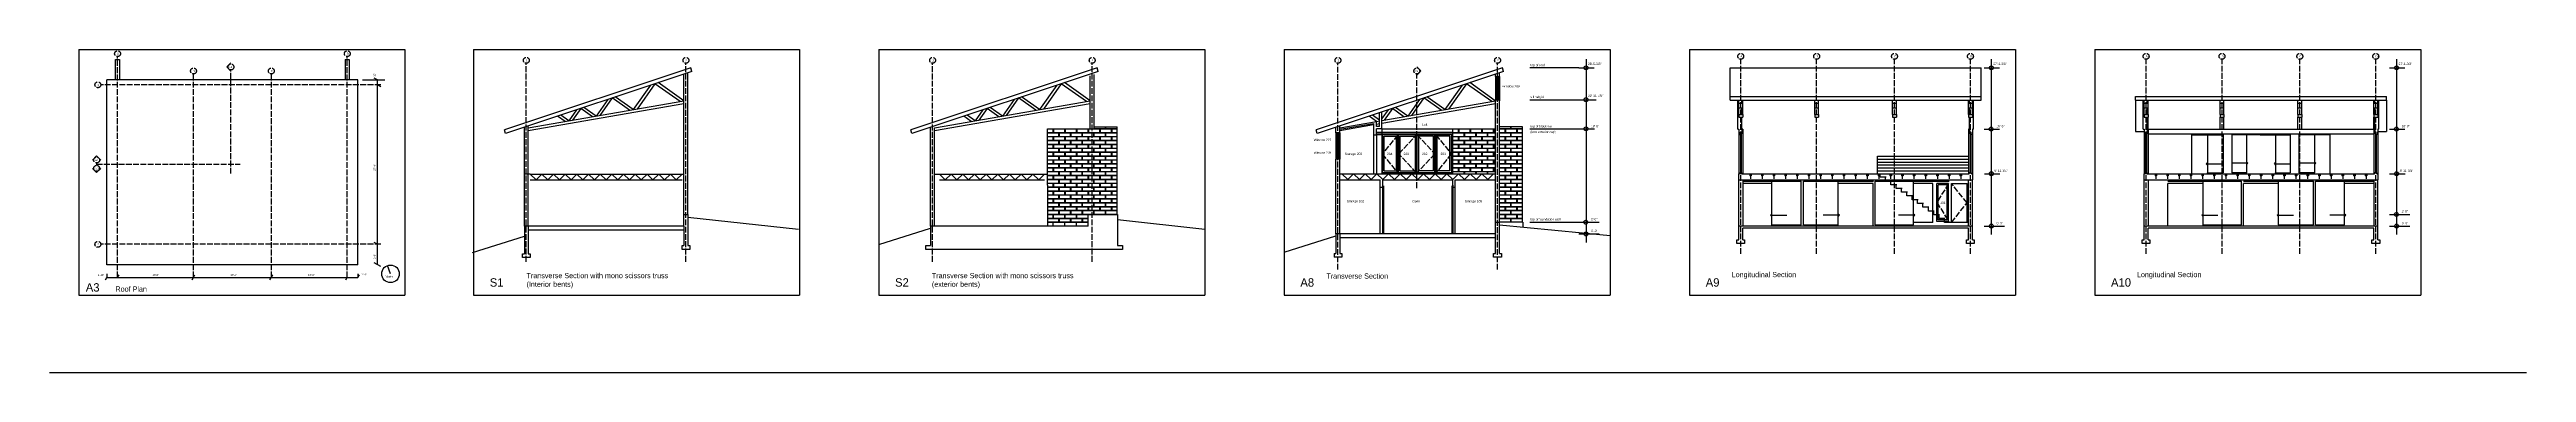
# Model space of a CAD drawing. Header units: inches. Extents: x 1267 to 6358, y -2516 to 3346.
# Drawn here: x 1267 to 6358, y -668 to -4 of the extents above; entities that cross this region are included whole.
import ezdxf

# ---------------------------------------------------------------- set-up
doc = ezdxf.new("R2010")
doc.units = ezdxf.units.IN
doc.header["$MEASUREMENT"] = 0
doc.linetypes.add('ACAD_ISO02W100', pattern=[15, 12, -3])
for name, color, linetype in [('blocks', 251, 'Continuous'), ('const', 7, 'Continuous'), ('e1', 7, 'Continuous'), ('e2', 251, 'Continuous'), ('glass', 172, 'Continuous'), ('glassSwing', 172, 'ACAD_ISO02W100'), ('grid', 252, 'ACAD_ISO02W100'), ('stairs', 140, 'Continuous'), ('walls', 7, 'Continuous')]:
    doc.layers.add(name, color=color, linetype=linetype)

msp = doc.modelspace()

# ---------------------------------------------------------------- linework, layer by layer
for p, q in [((1327.8, -4.1), (1327.8, -509.1)), ((1327.8, -4.1), (1997.9, -4.1)), ((1997.9, -4.1), (1997.9, -509.1)), ((2138.8, -4.1), (2138.8, -509.1)), ((2138.8, -4.1), (2808.9, -4.1)), ((2808.9, -4.1), (2808.9, -509.1)), ((2971.7, -4.1), (3641.8, -4.1)), ((2971.7, -4.1), (2971.7, -509.1)), ((3641.8, -4.1), (3641.8, -509.1)), ((3804.6, -4.1), (3804.6, -509.1)), ((3804.6, -4.1), (4474.8, -4.1)), ((4474.8, -4.1), (4474.8, -509.1)), ((4637.6, -4.1), (4637.6, -509.1)), ((4637.6, -4.1), (5307.7, -4.1)), ((5307.7, -4.1), (5307.7, -509.1)), ((5470.5, -4.1), (5470.5, -509.1)), ((5470.5, -4.1), (6140.6, -4.1)), ((6140.6, -4.1), (6140.6, -509.1)), ((2571.3, -343.3), (2579.3, -343.3)), ((3402.2, -343.3), (3414.2, -343.3)), ((4239.2, -359.3), (4247.2, -359.3)), ((1327.8, -509.1), (1997.9, -509.1)), ((2138.8, -509.1), (2808.9, -509.1)), ((2971.7, -509.1), (3641.8, -509.1)), ((3804.6, -509.1), (4474.8, -509.1)), ((4637.6, -509.1), (5307.7, -509.1)), ((5470.5, -509.1), (6140.6, -509.1))]:
    msp.add_line(p, q)
at = {"layer": 'blocks'}
for p, q in [((3318.2, -174.8), (3330, -174.8)), ((3318.2, -175.3), (3341.7, -175.3)), ((3318.2, -182.8), (3341.7, -182.8)), ((3318.2, -183.3), (3330, -183.3)), ((3318.2, -190.8), (3330, -190.8)), ((3318.2, -191.3), (3341.7, -191.3)), ((3318.2, -198.8), (3341.7, -198.8)), ((3318.2, -199.3), (3330, -199.3)), ((3330, -174.8), (3330, -167.3)), ((3330, -190.8), (3330, -183.3)), ((3330, -206.8), (3330, -199.3)), ((3330.5, -167.3), (3330.5, -174.8)), ((3330.5, -174.8), (3354, -174.8)), ((3330.5, -183.3), (3354, -183.3)), ((3330.5, -183.3), (3330.5, -190.8)), ((3330.5, -190.8), (3354, -190.8)), ((3330.5, -199.3), (3330.5, -206.8)), ((3330.5, -199.3), (3354, -199.3)), ((3341.7, -182.8), (3341.7, -175.3)), ((3341.7, -198.8), (3341.7, -191.3)), ((3342.2, -175.3), (3365.7, -175.3)), ((3342.2, -175.3), (3342.2, -182.8)), ((3342.2, -182.8), (3365.7, -182.8)), ((3342.2, -191.3), (3365.7, -191.3)), ((3342.2, -191.3), (3342.2, -198.8)), ((3342.2, -198.8), (3365.7, -198.8)), ((3354, -174.8), (3354, -167.3)), ((3354, -190.8), (3354, -183.3)), ((3354, -206.8), (3354, -199.3)), ((3354.5, -167.3), (3354.5, -174.8)), ((3354.5, -174.8), (3378, -174.8)), ((3354.5, -183.3), (3378, -183.3)), ((3354.5, -183.3), (3354.5, -190.8)), ((3354.5, -190.8), (3378, -190.8)), ((3354.5, -199.3), (3354.5, -206.8)), ((3354.5, -199.3), (3378, -199.3)), ((3365.7, -182.8), (3365.7, -175.3)), ((3365.7, -198.8), (3365.7, -191.3)), ((3366.2, -175.3), (3389.7, -175.3)), ((3366.2, -175.3), (3366.2, -182.8)), ((3366.2, -182.8), (3389.7, -182.8)), ((3366.2, -191.3), (3389.7, -191.3)), ((3366.2, -191.3), (3366.2, -198.8)), ((3366.2, -198.8), (3389.7, -198.8)), ((3378, -174.8), (3378, -167.3)), ((3378, -190.8), (3378, -183.3)), ((3378, -206.8), (3378, -199.3)), ((3378.5, -167.3), (3378.5, -174.8)), ((3378.5, -174.8), (3402, -174.8)), ((3378.5, -183.3), (3378.5, -190.8)), ((3378.5, -183.3), (3402, -183.3)), ((3378.5, -190.8), (3402, -190.8)), ((3378.5, -199.3), (3378.5, -206.8)), ((3378.5, -199.3), (3402, -199.3)), ((3389.7, -182.8), (3389.7, -175.3)), ((3389.7, -198.8), (3389.7, -191.3)), ((3390.2, -175.3), (3413.7, -175.3)), ((3390.2, -182.8), (3390.2, -175.3)), ((3390.2, -182.8), (3413.7, -182.8)), ((3390.2, -191.3), (3413.7, -191.3)), ((3390.2, -198.8), (3390.2, -191.3)), ((3390.2, -198.8), (3413.7, -198.8)), ((3402, -174.8), (3402, -167.3)), ((3402, -190.8), (3402, -183.3)), ((3402, -206.8), (3402, -199.3)), ((3402.5, -167.3), (3402.5, -174.8)), ((3402.5, -174.8), (3426, -174.8)), ((3402.5, -183.3), (3426, -183.3)), ((3402.5, -183.3), (3402.5, -190.8)), ((3402.5, -190.8), (3426, -190.8)), ((3402.5, -199.3), (3402.5, -206.8)), ((3402.5, -199.3), (3426, -199.3)), ((3413.7, -182.8), (3413.7, -175.3)), ((3413.7, -198.8), (3413.7, -191.3)), ((3414.2, -166.8), (3414.2, -163.3)), ((3414.2, -166.8), (3437.7, -166.8)), ((3414.2, -167.3), (3426, -167.3)), ((3414.2, -175.3), (3437.7, -175.3)), ((3414.2, -182.8), (3414.2, -175.3)), ((3414.2, -182.8), (3437.7, -182.8)), ((3414.2, -191.3), (3437.7, -191.3)), ((3414.2, -198.8), (3414.2, -191.3)), ((3414.2, -198.8), (3437.7, -198.8)), ((3426, -174.8), (3426, -167.3)), ((3426, -190.8), (3426, -183.3)), ((3426, -206.8), (3426, -199.3)), ((3426.5, -167.3), (3450, -167.3)), ((3426.5, -167.3), (3426.5, -174.8)), ((3426.5, -174.8), (3450, -174.8)), ((3426.5, -183.3), (3450, -183.3)), ((3426.5, -183.3), (3426.5, -190.8)), ((3426.5, -190.8), (3450, -190.8)), ((3426.5, -199.3), (3450, -199.3)), ((3426.5, -199.3), (3426.5, -206.8)), ((3437.7, -166.8), (3437.7, -163.3)), ((3437.7, -182.8), (3437.7, -175.3)), ((3437.7, -198.8), (3437.7, -191.3)), ((3438.2, -166.8), (3438.2, -163.3)), ((3438.2, -166.8), (3461.7, -166.8)), ((3438.2, -175.3), (3461.7, -175.3)), ((3438.2, -182.8), (3438.2, -175.3)), ((3438.2, -182.8), (3461.7, -182.8)), ((3438.2, -191.3), (3461.7, -191.3)), ((3438.2, -198.8), (3438.2, -191.3)), ((3438.2, -198.8), (3461.7, -198.8)), ((3450, -174.8), (3450, -167.3)), ((3450, -190.8), (3450, -183.3)), ((3450, -206.8), (3450, -199.3)), ((3450.5, -167.3), (3450.5, -174.8)), ((3450.5, -167.3), (3461.7, -167.3)), ((3450.5, -174.8), (3461.7, -174.8)), ((3450.5, -183.3), (3461.7, -183.3)), ((3450.5, -183.3), (3450.5, -190.8)), ((3450.5, -190.8), (3461.7, -190.8)), ((3450.5, -199.3), (3450.5, -206.8)), ((3450.5, -199.3), (3461.7, -199.3)), ((4151.2, -174.8), (4162.9, -174.8)), ((4151.2, -175.3), (4174.7, -175.3)), ((4151.2, -182.8), (4174.7, -182.8)), ((4151.2, -183.3), (4162.9, -183.3)), ((4151.2, -190.8), (4162.9, -190.8)), ((4151.2, -191.3), (4174.7, -191.3)), ((4151.2, -198.8), (4174.7, -198.8)), ((4151.2, -199.3), (4162.9, -199.3)), ((4162.9, -174.8), (4162.9, -167.3)), ((4162.9, -190.8), (4162.9, -183.3)), ((4162.9, -206.8), (4162.9, -199.3)), ((4163.4, -167.3), (4163.4, -174.8)), ((4163.4, -174.8), (4186.9, -174.8)), ((4163.4, -183.3), (4163.4, -190.8)), ((4163.4, -183.3), (4186.9, -183.3)), ((4163.4, -190.8), (4186.9, -190.8)), ((4163.4, -199.3), (4186.9, -199.3)), ((4163.4, -199.3), (4163.4, -206.8)), ((4174.7, -182.8), (4174.7, -175.3)), ((4174.7, -198.8), (4174.7, -191.3)), ((4175.2, -175.3), (4175.2, -182.8)), ((4175.2, -175.3), (4198.7, -175.3)), ((4175.2, -182.8), (4198.7, -182.8)), ((4175.2, -191.3), (4175.2, -198.8)), ((4175.2, -191.3), (4198.7, -191.3)), ((4175.2, -198.8), (4198.7, -198.8)), ((4186.9, -174.8), (4186.9, -167.3)), ((4186.9, -190.8), (4186.9, -183.3)), ((4186.9, -206.8), (4186.9, -199.3)), ((4187.4, -167.3), (4187.4, -174.8)), ((4187.4, -174.8), (4210.9, -174.8)), ((4187.4, -183.3), (4210.9, -183.3)), ((4187.4, -183.3), (4187.4, -190.8)), ((4187.4, -190.8), (4210.9, -190.8)), ((4187.4, -199.3), (4210.9, -199.3)), ((4187.4, -199.3), (4187.4, -206.8)), ((4198.7, -182.8), (4198.7, -175.3)), ((4198.7, -198.8), (4198.7, -191.3)), ((4199.2, -175.3), (4222.7, -175.3)), ((4199.2, -175.3), (4199.2, -182.8)), ((4199.2, -182.8), (4222.7, -182.8)), ((4199.2, -191.3), (4222.7, -191.3)), ((4199.2, -191.3), (4199.2, -198.8)), ((4199.2, -198.8), (4222.7, -198.8)), ((4210.9, -174.8), (4210.9, -167.3)), ((4210.9, -190.8), (4210.9, -183.3)), ((4210.9, -206.8), (4210.9, -199.3)), ((4211.4, -167.3), (4211.4, -174.8)), ((4211.4, -174.8), (4234.9, -174.8)), ((4211.4, -183.3), (4234.9, -183.3)), ((4211.4, -183.3), (4211.4, -190.8)), ((4211.4, -190.8), (4234.9, -190.8)), ((4211.4, -199.3), (4234.9, -199.3)), ((4211.4, -199.3), (4211.4, -206.8)), ((4222.7, -182.8), (4222.7, -175.3)), ((4222.7, -198.8), (4222.7, -191.3)), ((4223.2, -182.8), (4223.2, -175.3)), ((4223.2, -175.3), (4239.2, -175.3)), ((4223.2, -182.8), (4239.2, -182.8)), ((4223.2, -198.8), (4223.2, -191.3)), ((4223.2, -191.3), (4239.2, -191.3)), ((4223.2, -198.8), (4239.2, -198.8)), ((4234.9, -174.8), (4234.9, -167.3)), ((4234.9, -190.8), (4234.9, -183.3)), ((4234.9, -206.8), (4234.9, -199.3)), ((4235.4, -167.3), (4235.4, -174.8)), ((4235.4, -174.8), (4239.2, -174.8)), ((4235.4, -183.3), (4239.2, -183.3)), ((4235.4, -183.3), (4235.4, -190.8)), ((4235.4, -190.8), (4239.2, -190.8)), ((4235.4, -199.3), (4239.2, -199.3)), ((4235.4, -199.3), (4235.4, -206.8)), ((4247.2, -166.8), (4270.7, -166.8)), ((4247.2, -167.3), (4258.9, -167.3)), ((4247.2, -174.8), (4258.9, -174.8)), ((4247.2, -175.3), (4270.7, -175.3)), ((4247.2, -182.8), (4270.7, -182.8)), ((4247.2, -183.3), (4258.9, -183.3)), ((4247.2, -190.8), (4258.9, -190.8)), ((4247.2, -191.3), (4270.7, -191.3)), ((4247.2, -198.8), (4270.7, -198.8)), ((4247.2, -199.3), (4258.9, -199.3)), ((4258.9, -174.8), (4258.9, -167.3)), ((4258.9, -190.8), (4258.9, -183.3)), ((4258.9, -206.8), (4258.9, -199.3)), ((4259.4, -167.3), (4259.4, -174.8)), ((4259.4, -167.3), (4282.9, -167.3)), ((4259.4, -174.8), (4282.9, -174.8)), ((4259.4, -183.3), (4282.9, -183.3)), ((4259.4, -183.3), (4259.4, -190.8)), ((4259.4, -190.8), (4282.9, -190.8)), ((4259.4, -199.3), (4282.9, -199.3)), ((4259.4, -199.3), (4259.4, -206.8)), ((4270.7, -166.8), (4270.7, -163.3)), ((4270.7, -182.8), (4270.7, -175.3)), ((4270.7, -198.8), (4270.7, -191.3)), ((4271.2, -166.8), (4271.2, -163.3)), ((4271.2, -166.8), (4294.7, -166.8)), ((4271.2, -182.8), (4271.2, -175.3)), ((4271.2, -175.3), (4294.7, -175.3)), ((4271.2, -182.8), (4294.7, -182.8)), ((4271.2, -198.8), (4271.2, -191.3)), ((4271.2, -191.3), (4294.7, -191.3)), ((4271.2, -198.8), (4294.7, -198.8)), ((4282.9, -174.8), (4282.9, -167.3)), ((4282.9, -190.8), (4282.9, -183.3)), ((4282.9, -206.8), (4282.9, -199.3)), ((4283.4, -167.3), (4283.4, -174.8)), ((4283.4, -167.3), (4294.7, -167.3)), ((4283.4, -174.8), (4294.7, -174.8)), ((4283.4, -183.3), (4283.4, -190.8)), ((4283.4, -183.3), (4294.7, -183.3)), ((4283.4, -190.8), (4294.7, -190.8)), ((4283.4, -199.3), (4294.7, -199.3)), ((4283.4, -199.3), (4283.4, -206.8)), ((3318.2, -206.8), (3330, -206.8)), ((3318.2, -207.3), (3341.7, -207.3)), ((3318.2, -214.8), (3341.7, -214.8)), ((3318.2, -215.3), (3330, -215.3)), ((3318.2, -222.8), (3330, -222.8)), ((3318.2, -223.3), (3341.7, -223.3)), ((3318.2, -230.8), (3341.7, -230.8)), ((3318.2, -231.3), (3330, -231.3)), ((3318.2, -238.8), (3330, -238.8)), ((3318.2, -239.3), (3341.7, -239.3)), ((3318.2, -246.8), (3341.7, -246.8)), ((3318.2, -247.3), (3330, -247.3)), ((3330, -222.8), (3330, -215.3)), ((3330, -238.8), (3330, -231.3)), ((3330, -254.8), (3330, -247.3)), ((3330.5, -206.8), (3354, -206.8)), ((3330.5, -215.3), (3354, -215.3)), ((3330.5, -215.3), (3330.5, -222.8)), ((3330.5, -222.8), (3354, -222.8)), ((3330.5, -231.3), (3354, -231.3)), ((3330.5, -231.3), (3330.5, -238.8)), ((3330.5, -238.8), (3354, -238.8)), ((3330.5, -247.3), (3354, -247.3)), ((3330.5, -247.3), (3330.5, -254.8)), ((3341.7, -214.8), (3341.7, -207.3)), ((3341.7, -230.8), (3341.7, -223.3)), ((3341.7, -246.8), (3341.7, -239.3)), ((3342.2, -207.3), (3342.2, -214.8)), ((3342.2, -207.3), (3365.7, -207.3)), ((3342.2, -214.8), (3365.7, -214.8)), ((3342.2, -223.3), (3365.7, -223.3)), ((3342.2, -223.3), (3342.2, -230.8)), ((3342.2, -230.8), (3365.7, -230.8)), ((3342.2, -239.3), (3365.7, -239.3)), ((3342.2, -239.3), (3342.2, -246.8)), ((3342.2, -246.8), (3365.7, -246.8)), ((3354, -222.8), (3354, -215.3)), ((3354, -238.8), (3354, -231.3)), ((3354, -254.8), (3354, -247.3)), ((3354.5, -206.8), (3378, -206.8)), ((3354.5, -215.3), (3378, -215.3)), ((3354.5, -215.3), (3354.5, -222.8)), ((3354.5, -222.8), (3378, -222.8)), ((3354.5, -231.3), (3378, -231.3)), ((3354.5, -231.3), (3354.5, -238.8)), ((3354.5, -238.8), (3378, -238.8)), ((3354.5, -247.3), (3378, -247.3)), ((3354.5, -247.3), (3354.5, -254.8)), ((3365.7, -214.8), (3365.7, -207.3)), ((3365.7, -230.8), (3365.7, -223.3)), ((3365.7, -246.8), (3365.7, -239.3)), ((3366.2, -207.3), (3389.7, -207.3)), ((3366.2, -207.3), (3366.2, -214.8)), ((3366.2, -214.8), (3389.7, -214.8)), ((3366.2, -223.3), (3389.7, -223.3)), ((3366.2, -223.3), (3366.2, -230.8)), ((3366.2, -230.8), (3389.7, -230.8)), ((3366.2, -239.3), (3389.7, -239.3)), ((3366.2, -239.3), (3366.2, -246.8)), ((3366.2, -246.8), (3389.7, -246.8)), ((3378, -222.8), (3378, -215.3)), ((3378, -238.8), (3378, -231.3)), ((3378, -254.8), (3378, -247.3)), ((3378.5, -206.8), (3402, -206.8)), ((3378.5, -215.3), (3378.5, -222.8)), ((3378.5, -215.3), (3402, -215.3)), ((3378.5, -222.8), (3402, -222.8)), ((3378.5, -231.3), (3378.5, -238.8)), ((3378.5, -231.3), (3402, -231.3)), ((3378.5, -238.8), (3402, -238.8)), ((3378.5, -247.3), (3378.5, -254.8)), ((3378.5, -247.3), (3402, -247.3)), ((3389.7, -214.8), (3389.7, -207.3)), ((3389.7, -230.8), (3389.7, -223.3)), ((3389.7, -246.8), (3389.7, -239.3)), ((3390.2, -214.8), (3390.2, -207.3)), ((3390.2, -207.3), (3413.7, -207.3)), ((3390.2, -214.8), (3413.7, -214.8)), ((3390.2, -223.3), (3413.7, -223.3)), ((3390.2, -230.8), (3390.2, -223.3)), ((3390.2, -230.8), (3413.7, -230.8)), ((3390.2, -239.3), (3413.7, -239.3)), ((3390.2, -246.8), (3390.2, -239.3)), ((3390.2, -246.8), (3413.7, -246.8)), ((3402, -222.8), (3402, -215.3)), ((3402, -238.8), (3402, -231.3)), ((3402, -254.8), (3402, -247.3)), ((3402.5, -206.8), (3426, -206.8)), ((3402.5, -215.3), (3426, -215.3)), ((3402.5, -215.3), (3402.5, -222.8)), ((3402.5, -222.8), (3426, -222.8)), ((3402.5, -231.3), (3426, -231.3)), ((3402.5, -231.3), (3402.5, -238.8)), ((3402.5, -238.8), (3426, -238.8)), ((3402.5, -247.3), (3426, -247.3)), ((3402.5, -247.3), (3402.5, -254.8)), ((3413.7, -214.8), (3413.7, -207.3)), ((3413.7, -230.8), (3413.7, -223.3)), ((3413.7, -246.8), (3413.7, -239.3)), ((3414.2, -207.3), (3437.7, -207.3)), ((3414.2, -214.8), (3414.2, -207.3)), ((3414.2, -214.8), (3437.7, -214.8)), ((3414.2, -223.3), (3437.7, -223.3)), ((3414.2, -230.8), (3414.2, -223.3)), ((3414.2, -230.8), (3437.7, -230.8)), ((3414.2, -239.3), (3437.7, -239.3)), ((3414.2, -246.8), (3414.2, -239.3)), ((3414.2, -246.8), (3437.7, -246.8)), ((3426, -222.8), (3426, -215.3)), ((3426, -238.8), (3426, -231.3)), ((3426, -254.8), (3426, -247.3)), ((3426.5, -206.8), (3450, -206.8)), ((3426.5, -215.3), (3450, -215.3)), ((3426.5, -215.3), (3426.5, -222.8)), ((3426.5, -222.8), (3450, -222.8)), ((3426.5, -231.3), (3450, -231.3)), ((3426.5, -231.3), (3426.5, -238.8)), ((3426.5, -238.8), (3450, -238.8)), ((3426.5, -247.3), (3450, -247.3)), ((3426.5, -247.3), (3426.5, -254.8)), ((3437.7, -214.8), (3437.7, -207.3)), ((3437.7, -230.8), (3437.7, -223.3)), ((3437.7, -246.8), (3437.7, -239.3)), ((3438.2, -214.8), (3438.2, -207.3)), ((3438.2, -207.3), (3461.7, -207.3)), ((3438.2, -214.8), (3461.7, -214.8)), ((3438.2, -223.3), (3461.7, -223.3)), ((3438.2, -230.8), (3438.2, -223.3)), ((3438.2, -230.8), (3461.7, -230.8)), ((3438.2, -239.3), (3461.7, -239.3)), ((3438.2, -246.8), (3438.2, -239.3)), ((3438.2, -246.8), (3461.7, -246.8)), ((3450, -222.8), (3450, -215.3)), ((3450, -238.8), (3450, -231.3)), ((3450, -254.8), (3450, -247.3)), ((3450.5, -206.8), (3461.7, -206.8)), ((3450.5, -215.3), (3461.7, -215.3)), ((3450.5, -215.3), (3450.5, -222.8)), ((3450.5, -222.8), (3461.7, -222.8)), ((3450.5, -231.3), (3461.7, -231.3)), ((3450.5, -231.3), (3450.5, -238.8)), ((3450.5, -238.8), (3461.7, -238.8)), ((3450.5, -247.3), (3461.7, -247.3)), ((3450.5, -247.3), (3450.5, -254.8)), ((4151.2, -206.8), (4162.9, -206.8)), ((4151.2, -207.3), (4174.7, -207.3)), ((4151.2, -214.8), (4174.7, -214.8)), ((4151.2, -215.3), (4162.9, -215.3)), ((4151.2, -222.8), (4162.9, -222.8)), ((4151.2, -223.3), (4174.7, -223.3)), ((4151.2, -230.8), (4174.7, -230.8)), ((4151.2, -231.3), (4162.9, -231.3)), ((4151.2, -238.8), (4162.9, -238.8)), ((4151.2, -239.3), (4174.7, -239.3)), ((4151.2, -246.8), (4174.7, -246.8)), ((4151.2, -247.3), (4162.9, -247.3)), ((4162.9, -222.8), (4162.9, -215.3)), ((4162.9, -238.8), (4162.9, -231.3)), ((4162.9, -254.8), (4162.9, -247.3)), ((4163.4, -206.8), (4186.9, -206.8)), ((4163.4, -215.3), (4163.4, -222.8)), ((4163.4, -215.3), (4186.9, -215.3)), ((4163.4, -222.8), (4186.9, -222.8)), ((4163.4, -231.3), (4163.4, -238.8)), ((4163.4, -231.3), (4186.9, -231.3)), ((4163.4, -238.8), (4186.9, -238.8)), ((4163.4, -247.3), (4163.4, -254.8)), ((4163.4, -247.3), (4186.9, -247.3)), ((4174.7, -214.8), (4174.7, -207.3)), ((4174.7, -230.8), (4174.7, -223.3)), ((4174.7, -246.8), (4174.7, -239.3)), ((4175.2, -207.3), (4198.7, -207.3)), ((4175.2, -207.3), (4175.2, -214.8)), ((4175.2, -214.8), (4198.7, -214.8)), ((4175.2, -223.3), (4175.2, -230.8)), ((4175.2, -223.3), (4198.7, -223.3)), ((4175.2, -230.8), (4198.7, -230.8)), ((4175.2, -239.3), (4175.2, -246.8)), ((4175.2, -239.3), (4198.7, -239.3)), ((4175.2, -246.8), (4198.7, -246.8)), ((4186.9, -222.8), (4186.9, -215.3)), ((4186.9, -238.8), (4186.9, -231.3)), ((4186.9, -254.8), (4186.9, -247.3)), ((4187.4, -206.8), (4210.9, -206.8)), ((4187.4, -215.3), (4210.9, -215.3)), ((4187.4, -215.3), (4187.4, -222.8)), ((4187.4, -222.8), (4210.9, -222.8)), ((4187.4, -231.3), (4210.9, -231.3)), ((4187.4, -231.3), (4187.4, -238.8)), ((4187.4, -238.8), (4210.9, -238.8)), ((4187.4, -247.3), (4187.4, -254.8)), ((4187.4, -247.3), (4210.9, -247.3)), ((4198.7, -214.8), (4198.7, -207.3)), ((4198.7, -230.8), (4198.7, -223.3)), ((4198.7, -246.8), (4198.7, -239.3)), ((4199.2, -207.3), (4222.7, -207.3)), ((4199.2, -207.3), (4199.2, -214.8)), ((4199.2, -214.8), (4222.7, -214.8)), ((4199.2, -223.3), (4222.7, -223.3)), ((4199.2, -223.3), (4199.2, -230.8)), ((4199.2, -230.8), (4222.7, -230.8)), ((4199.2, -239.3), (4222.7, -239.3)), ((4199.2, -239.3), (4199.2, -246.8)), ((4199.2, -246.8), (4222.7, -246.8)), ((4210.9, -222.8), (4210.9, -215.3)), ((4210.9, -238.8), (4210.9, -231.3)), ((4210.9, -254.8), (4210.9, -247.3)), ((4211.4, -206.8), (4234.9, -206.8)), ((4211.4, -215.3), (4234.9, -215.3)), ((4211.4, -215.3), (4211.4, -222.8)), ((4211.4, -222.8), (4234.9, -222.8)), ((4211.4, -231.3), (4234.9, -231.3)), ((4211.4, -231.3), (4211.4, -238.8)), ((4211.4, -238.8), (4234.9, -238.8)), ((4211.4, -247.3), (4211.4, -254.8)), ((4211.4, -247.3), (4234.9, -247.3)), ((4222.7, -214.8), (4222.7, -207.3)), ((4222.7, -230.8), (4222.7, -223.3)), ((4222.7, -246.8), (4222.7, -239.3)), ((4223.2, -207.3), (4239.2, -207.3)), ((4223.2, -214.8), (4223.2, -207.3)), ((4223.2, -214.8), (4239.2, -214.8)), ((4223.2, -230.8), (4223.2, -223.3)), ((4223.2, -223.3), (4239.2, -223.3)), ((4223.2, -230.8), (4239.2, -230.8)), ((4223.2, -246.8), (4223.2, -239.3)), ((4223.2, -239.3), (4239.2, -239.3)), ((4223.2, -246.8), (4239.2, -246.8)), ((4234.9, -222.8), (4234.9, -215.3)), ((4234.9, -238.8), (4234.9, -231.3)), ((4234.9, -254.8), (4234.9, -247.3)), ((4235.4, -206.8), (4239.2, -206.8)), ((4235.4, -215.3), (4239.2, -215.3)), ((4235.4, -215.3), (4235.4, -222.8)), ((4235.4, -222.8), (4239.2, -222.8)), ((4235.4, -231.3), (4239.2, -231.3)), ((4235.4, -231.3), (4235.4, -238.8)), ((4235.4, -238.8), (4239.2, -238.8)), ((4235.4, -247.3), (4239.2, -247.3)), ((4235.4, -247.3), (4235.4, -254.8)), ((4247.2, -206.8), (4258.9, -206.8)), ((4247.2, -207.3), (4270.7, -207.3)), ((4247.2, -214.8), (4270.7, -214.8)), ((4247.2, -215.3), (4258.9, -215.3)), ((4247.2, -222.8), (4258.9, -222.8)), ((4247.2, -223.3), (4270.7, -223.3)), ((4247.2, -230.8), (4270.7, -230.8)), ((4247.2, -231.3), (4258.9, -231.3)), ((4247.2, -238.8), (4258.9, -238.8)), ((4247.2, -239.3), (4270.7, -239.3)), ((4247.2, -246.8), (4270.7, -246.8)), ((4247.2, -247.3), (4258.9, -247.3)), ((4258.9, -222.8), (4258.9, -215.3)), ((4258.9, -238.8), (4258.9, -231.3)), ((4258.9, -254.8), (4258.9, -247.3)), ((4259.4, -206.8), (4282.9, -206.8)), ((4259.4, -215.3), (4282.9, -215.3)), ((4259.4, -215.3), (4259.4, -222.8)), ((4259.4, -222.8), (4282.9, -222.8)), ((4259.4, -231.3), (4282.9, -231.3)), ((4259.4, -231.3), (4259.4, -238.8)), ((4259.4, -238.8), (4282.9, -238.8)), ((4259.4, -247.3), (4259.4, -254.8)), ((4259.4, -247.3), (4282.9, -247.3)), ((4270.7, -214.8), (4270.7, -207.3)), ((4270.7, -230.8), (4270.7, -223.3)), ((4270.7, -246.8), (4270.7, -239.3)), ((4271.2, -207.3), (4294.7, -207.3)), ((4271.2, -214.8), (4271.2, -207.3)), ((4271.2, -214.8), (4294.7, -214.8)), ((4271.2, -230.8), (4271.2, -223.3)), ((4271.2, -223.3), (4294.7, -223.3)), ((4271.2, -230.8), (4294.7, -230.8)), ((4271.2, -246.8), (4271.2, -239.3)), ((4271.2, -239.3), (4294.7, -239.3)), ((4271.2, -246.8), (4294.7, -246.8)), ((4282.9, -222.8), (4282.9, -215.3)), ((4282.9, -238.8), (4282.9, -231.3)), ((4282.9, -254.8), (4282.9, -247.3)), ((4283.4, -206.8), (4294.7, -206.8)), ((4283.4, -215.3), (4283.4, -222.8)), ((4283.4, -215.3), (4294.7, -215.3)), ((4283.4, -222.8), (4294.7, -222.8)), ((4283.4, -231.3), (4283.4, -238.8)), ((4283.4, -231.3), (4294.7, -231.3)), ((4283.4, -238.8), (4294.7, -238.8)), ((4283.4, -247.3), (4283.4, -254.8)), ((4283.4, -247.3), (4294.7, -247.3)), ((3318.2, -254.8), (3330, -254.8)), ((3318.2, -255.3), (3341.7, -255.3)), ((3318.2, -262.8), (3341.7, -262.8)), ((3318.2, -263.3), (3330, -263.3)), ((3318.2, -270.8), (3330, -270.8)), ((3318.2, -271.3), (3341.7, -271.3)), ((3318.2, -278.8), (3341.7, -278.8)), ((3318.2, -279.3), (3330, -279.3)), ((3318.2, -286.8), (3330, -286.8)), ((3318.2, -287.3), (3341.7, -287.3)), ((3318.2, -294.8), (3341.7, -294.8)), ((3318.2, -295.3), (3330, -295.3)), ((3318.2, -302.8), (3330, -302.8)), ((3318.2, -303.3), (3341.7, -303.3)), ((3330, -270.8), (3330, -263.3)), ((3330, -286.8), (3330, -279.3)), ((3330, -302.8), (3330, -295.3)), ((3330.5, -254.8), (3354, -254.8)), ((3330.5, -263.3), (3354, -263.3)), ((3330.5, -263.3), (3330.5, -270.8)), ((3330.5, -270.8), (3354, -270.8)), ((3330.5, -279.3), (3354, -279.3)), ((3330.5, -279.3), (3330.5, -286.8)), ((3330.5, -286.8), (3354, -286.8)), ((3330.5, -295.3), (3354, -295.3)), ((3330.5, -295.3), (3330.5, -302.8)), ((3330.5, -302.8), (3354, -302.8)), ((3341.7, -262.8), (3341.7, -255.3)), ((3341.7, -278.8), (3341.7, -271.3)), ((3341.7, -294.8), (3341.7, -287.3)), ((3341.7, -310.8), (3341.7, -303.3)), ((3342.2, -255.3), (3342.2, -262.8)), ((3342.2, -255.3), (3365.7, -255.3)), ((3342.2, -262.8), (3365.7, -262.8)), ((3342.2, -271.3), (3365.7, -271.3)), ((3342.2, -271.3), (3342.2, -278.8)), ((3342.2, -278.8), (3365.7, -278.8)), ((3342.2, -287.3), (3365.7, -287.3)), ((3342.2, -287.3), (3342.2, -294.8)), ((3342.2, -294.8), (3365.7, -294.8)), ((3342.2, -303.3), (3365.7, -303.3)), ((3342.2, -303.3), (3342.2, -310.8)), ((3354, -270.8), (3354, -263.3)), ((3354, -286.8), (3354, -279.3)), ((3354, -302.8), (3354, -295.3)), ((3354.5, -254.8), (3378, -254.8)), ((3354.5, -263.3), (3378, -263.3)), ((3354.5, -263.3), (3354.5, -270.8)), ((3354.5, -270.8), (3378, -270.8)), ((3354.5, -279.3), (3378, -279.3)), ((3354.5, -279.3), (3354.5, -286.8)), ((3354.5, -286.8), (3378, -286.8)), ((3354.5, -295.3), (3378, -295.3)), ((3354.5, -295.3), (3354.5, -302.8)), ((3354.5, -302.8), (3378, -302.8)), ((3365.7, -262.8), (3365.7, -255.3)), ((3365.7, -278.8), (3365.7, -271.3)), ((3365.7, -294.8), (3365.7, -287.3)), ((3365.7, -310.8), (3365.7, -303.3)), ((3366.2, -255.3), (3389.7, -255.3)), ((3366.2, -255.3), (3366.2, -262.8)), ((3366.2, -262.8), (3389.7, -262.8)), ((3366.2, -271.3), (3389.7, -271.3)), ((3366.2, -271.3), (3366.2, -278.8)), ((3366.2, -278.8), (3389.7, -278.8)), ((3366.2, -287.3), (3389.7, -287.3)), ((3366.2, -287.3), (3366.2, -294.8)), ((3366.2, -294.8), (3389.7, -294.8)), ((3366.2, -303.3), (3389.7, -303.3)), ((3366.2, -303.3), (3366.2, -310.8)), ((3378, -270.8), (3378, -263.3)), ((3378, -286.8), (3378, -279.3)), ((3378, -302.8), (3378, -295.3)), ((3378.5, -254.8), (3402, -254.8)), ((3378.5, -263.3), (3378.5, -270.8)), ((3378.5, -263.3), (3402, -263.3)), ((3378.5, -270.8), (3402, -270.8)), ((3378.5, -279.3), (3378.5, -286.8)), ((3378.5, -279.3), (3402, -279.3)), ((3378.5, -286.8), (3402, -286.8)), ((3378.5, -295.3), (3378.5, -302.8)), ((3378.5, -295.3), (3402, -295.3)), ((3378.5, -302.8), (3402, -302.8)), ((3389.7, -262.8), (3389.7, -255.3)), ((3389.7, -278.8), (3389.7, -271.3)), ((3389.7, -294.8), (3389.7, -287.3)), ((3389.7, -310.8), (3389.7, -303.3)), ((3390.2, -262.8), (3390.2, -255.3)), ((3390.2, -255.3), (3413.7, -255.3)), ((3390.2, -262.8), (3413.7, -262.8)), ((3390.2, -271.3), (3413.7, -271.3)), ((3390.2, -278.8), (3390.2, -271.3)), ((3390.2, -278.8), (3413.7, -278.8)), ((3390.2, -287.3), (3413.7, -287.3)), ((3390.2, -294.8), (3390.2, -287.3)), ((3390.2, -294.8), (3413.7, -294.8)), ((3390.2, -303.3), (3413.7, -303.3)), ((3390.2, -310.8), (3390.2, -303.3)), ((3402, -270.8), (3402, -263.3)), ((3402, -286.8), (3402, -279.3)), ((3402, -302.8), (3402, -295.3)), ((3402.5, -254.8), (3426, -254.8)), ((3402.5, -263.3), (3426, -263.3)), ((3402.5, -263.3), (3402.5, -270.8)), ((3402.5, -270.8), (3426, -270.8)), ((3402.5, -279.3), (3426, -279.3)), ((3402.5, -279.3), (3402.5, -286.8)), ((3402.5, -286.8), (3426, -286.8)), ((3402.5, -295.3), (3426, -295.3)), ((3402.5, -295.3), (3402.5, -302.8)), ((3402.5, -302.8), (3426, -302.8)), ((3413.7, -262.8), (3413.7, -255.3)), ((3413.7, -278.8), (3413.7, -271.3)), ((3413.7, -294.8), (3413.7, -287.3)), ((3413.7, -310.8), (3413.7, -303.3)), ((3414.2, -255.3), (3437.7, -255.3)), ((3414.2, -262.8), (3414.2, -255.3)), ((3414.2, -262.8), (3437.7, -262.8)), ((3414.2, -271.3), (3437.7, -271.3)), ((3414.2, -278.8), (3414.2, -271.3)), ((3414.2, -278.8), (3437.7, -278.8)), ((3414.2, -287.3), (3437.7, -287.3)), ((3414.2, -294.8), (3414.2, -287.3)), ((3414.2, -294.8), (3437.7, -294.8)), ((3414.2, -303.3), (3437.7, -303.3)), ((3414.2, -310.8), (3414.2, -303.3)), ((3426, -270.8), (3426, -263.3)), ((3426, -286.8), (3426, -279.3)), ((3426, -302.8), (3426, -295.3)), ((3426.5, -254.8), (3450, -254.8)), ((3426.5, -263.3), (3450, -263.3)), ((3426.5, -263.3), (3426.5, -270.8)), ((3426.5, -270.8), (3450, -270.8)), ((3426.5, -279.3), (3450, -279.3)), ((3426.5, -279.3), (3426.5, -286.8)), ((3426.5, -286.8), (3450, -286.8)), ((3426.5, -295.3), (3450, -295.3)), ((3426.5, -295.3), (3426.5, -302.8)), ((3426.5, -302.8), (3450, -302.8)), ((3437.7, -262.8), (3437.7, -255.3)), ((3437.7, -278.8), (3437.7, -271.3)), ((3437.7, -294.8), (3437.7, -287.3)), ((3437.7, -310.8), (3437.7, -303.3)), ((3438.2, -262.8), (3438.2, -255.3)), ((3438.2, -255.3), (3461.7, -255.3)), ((3438.2, -262.8), (3461.7, -262.8)), ((3438.2, -271.3), (3461.7, -271.3)), ((3438.2, -278.8), (3438.2, -271.3)), ((3438.2, -278.8), (3461.7, -278.8)), ((3438.2, -287.3), (3461.7, -287.3)), ((3438.2, -294.8), (3438.2, -287.3)), ((3438.2, -294.8), (3461.7, -294.8)), ((3438.2, -303.3), (3461.7, -303.3)), ((3438.2, -310.8), (3438.2, -303.3)), ((3450, -270.8), (3450, -263.3)), ((3450, -286.8), (3450, -279.3)), ((3450, -302.8), (3450, -295.3)), ((3450.5, -254.8), (3461.7, -254.8)), ((3450.5, -263.3), (3461.7, -263.3)), ((3450.5, -263.3), (3450.5, -270.8)), ((3450.5, -270.8), (3461.7, -270.8)), ((3450.5, -279.3), (3461.7, -279.3)), ((3450.5, -279.3), (3450.5, -286.8)), ((3450.5, -286.8), (3461.7, -286.8)), ((3450.5, -295.3), (3461.7, -295.3)), ((3450.5, -295.3), (3450.5, -302.8)), ((3450.5, -302.8), (3461.7, -302.8)), ((4151.2, -254.8), (4162.9, -254.8)), ((4151.2, -255.3), (4174.7, -255.3)), ((4163.4, -254.8), (4186.9, -254.8)), ((4174.7, -259.6), (4174.7, -255.3)), ((4175.2, -255.3), (4198.7, -255.3)), ((4175.2, -255.3), (4175.2, -259.6)), ((4187.4, -254.8), (4210.9, -254.8)), ((4198.7, -259.6), (4198.7, -255.3)), ((4199.2, -255.3), (4222.7, -255.3)), ((4199.2, -255.3), (4199.2, -259.6)), ((4211.4, -254.8), (4234.9, -254.8)), ((4222.7, -259.6), (4222.7, -255.3)), ((4223.2, -255.3), (4239.2, -255.3)), ((4223.2, -259.6), (4223.2, -255.3)), ((4235.4, -254.8), (4239.2, -254.8)), ((4247.2, -254.8), (4258.9, -254.8)), ((4247.2, -255.3), (4270.7, -255.3)), ((4247.2, -262.8), (4270.7, -262.8)), ((4247.2, -263.3), (4258.9, -263.3)), ((4247.2, -270.8), (4258.9, -270.8)), ((4247.2, -271.3), (4270.7, -271.3)), ((4247.2, -278.8), (4270.7, -278.8)), ((4247.2, -279.3), (4258.9, -279.3)), ((4247.2, -286.8), (4258.9, -286.8)), ((4247.2, -287.3), (4270.7, -287.3)), ((4247.2, -294.8), (4270.7, -294.8)), ((4247.2, -295.3), (4258.9, -295.3)), ((4247.2, -302.8), (4258.9, -302.8)), ((4247.2, -303.3), (4270.7, -303.3)), ((4258.9, -270.8), (4258.9, -263.3)), ((4258.9, -286.8), (4258.9, -279.3)), ((4258.9, -302.8), (4258.9, -295.3)), ((4259.4, -254.8), (4282.9, -254.8)), ((4259.4, -263.3), (4282.9, -263.3)), ((4259.4, -263.3), (4259.4, -270.8)), ((4259.4, -270.8), (4282.9, -270.8)), ((4259.4, -279.3), (4282.9, -279.3)), ((4259.4, -279.3), (4259.4, -286.8)), ((4259.4, -286.8), (4282.9, -286.8)), ((4259.4, -295.3), (4282.9, -295.3)), ((4259.4, -295.3), (4259.4, -302.8)), ((4259.4, -302.8), (4282.9, -302.8)), ((4270.7, -262.8), (4270.7, -255.3)), ((4270.7, -278.8), (4270.7, -271.3)), ((4270.7, -294.8), (4270.7, -287.3)), ((4270.7, -310.8), (4270.7, -303.3)), ((4271.2, -255.3), (4294.7, -255.3)), ((4271.2, -262.8), (4271.2, -255.3)), ((4271.2, -262.8), (4294.7, -262.8)), ((4271.2, -271.3), (4294.7, -271.3)), ((4271.2, -278.8), (4271.2, -271.3)), ((4271.2, -278.8), (4294.7, -278.8)), ((4271.2, -294.8), (4271.2, -287.3)), ((4271.2, -287.3), (4294.7, -287.3)), ((4271.2, -294.8), (4294.7, -294.8)), ((4271.2, -310.8), (4271.2, -303.3)), ((4271.2, -303.3), (4294.7, -303.3)), ((4282.9, -270.8), (4282.9, -263.3)), ((4282.9, -286.8), (4282.9, -279.3)), ((4282.9, -302.8), (4282.9, -295.3)), ((4283.4, -254.8), (4294.7, -254.8)), ((4283.4, -263.3), (4283.4, -270.8)), ((4283.4, -263.3), (4294.7, -263.3)), ((4283.4, -270.8), (4294.7, -270.8)), ((4283.4, -279.3), (4283.4, -286.8)), ((4283.4, -279.3), (4294.7, -279.3)), ((4283.4, -286.8), (4294.7, -286.8)), ((4283.4, -295.3), (4283.4, -302.8)), ((4283.4, -295.3), (4294.7, -295.3)), ((4283.4, -302.8), (4294.7, -302.8)), ((3318.2, -310.8), (3341.7, -310.8)), ((3318.2, -311.3), (3330, -311.3)), ((3318.2, -318.8), (3330, -318.8)), ((3318.2, -319.3), (3341.7, -319.3)), ((3318.2, -326.8), (3341.7, -326.8)), ((3318.2, -327.3), (3330, -327.3)), ((3318.2, -334.8), (3330, -334.8)), ((3318.2, -335.3), (3341.7, -335.3)), ((3318.2, -342.8), (3341.7, -342.8)), ((3318.2, -343.3), (3329.7, -343.3)), ((3318.2, -350.8), (3329.7, -350.8)), ((3318.2, -351.3), (3341.5, -351.3)), ((3329.7, -350.8), (3329.7, -343.3)), ((3330, -318.8), (3330, -311.3)), ((3330, -334.8), (3330, -327.3)), ((3330.2, -343.3), (3330.2, -350.8)), ((3330.2, -343.3), (3353.7, -343.3)), ((3330.2, -350.8), (3353.7, -350.8)), ((3330.5, -311.3), (3354, -311.3)), ((3330.5, -311.3), (3330.5, -318.8)), ((3330.5, -318.8), (3354, -318.8)), ((3330.5, -327.3), (3330.5, -334.8)), ((3330.5, -327.3), (3354, -327.3)), ((3330.5, -334.8), (3354, -334.8)), ((3341.5, -358.8), (3341.5, -351.3)), ((3341.7, -326.8), (3341.7, -319.3)), ((3341.7, -342.8), (3341.7, -335.3)), ((3342, -351.3), (3365.5, -351.3)), ((3342, -351.3), (3342, -358.8)), ((3342.2, -310.8), (3365.7, -310.8)), ((3342.2, -319.3), (3342.2, -326.8)), ((3342.2, -319.3), (3365.7, -319.3)), ((3342.2, -326.8), (3365.7, -326.8)), ((3342.2, -335.3), (3365.7, -335.3)), ((3342.2, -335.3), (3342.2, -342.8)), ((3342.2, -342.8), (3365.7, -342.8)), ((3353.7, -350.8), (3353.7, -343.3)), ((3354, -318.8), (3354, -311.3)), ((3354, -334.8), (3354, -327.3)), ((3354.2, -343.3), (3377.7, -343.3)), ((3354.2, -343.3), (3354.2, -350.8)), ((3354.2, -350.8), (3377.7, -350.8)), ((3354.5, -311.3), (3378, -311.3)), ((3354.5, -311.3), (3354.5, -318.8)), ((3354.5, -318.8), (3378, -318.8)), ((3354.5, -327.3), (3378, -327.3)), ((3354.5, -327.3), (3354.5, -334.8)), ((3354.5, -334.8), (3378, -334.8)), ((3365.5, -358.8), (3365.5, -351.3)), ((3365.7, -326.8), (3365.7, -319.3)), ((3365.7, -342.8), (3365.7, -335.3)), ((3366, -351.3), (3389.5, -351.3)), ((3366, -351.3), (3366, -358.8)), ((3366.2, -310.8), (3389.7, -310.8)), ((3366.2, -319.3), (3366.2, -326.8)), ((3366.2, -319.3), (3389.7, -319.3)), ((3366.2, -326.8), (3389.7, -326.8)), ((3366.2, -335.3), (3389.7, -335.3)), ((3366.2, -335.3), (3366.2, -342.8)), ((3366.2, -342.8), (3389.7, -342.8)), ((3377.7, -350.8), (3377.7, -343.3)), ((3378, -318.8), (3378, -311.3)), ((3378, -334.8), (3378, -327.3)), ((3378.2, -343.3), (3378.2, -350.8)), ((3378.2, -343.3), (3401.7, -343.3)), ((3378.2, -350.8), (3401.7, -350.8)), ((3378.5, -311.3), (3402, -311.3)), ((3378.5, -311.3), (3378.5, -318.8)), ((3378.5, -318.8), (3402, -318.8)), ((3378.5, -327.3), (3378.5, -334.8)), ((3378.5, -327.3), (3402, -327.3)), ((3378.5, -334.8), (3402, -334.8)), ((3389.5, -358.8), (3389.5, -351.3)), ((3389.7, -326.8), (3389.7, -319.3)), ((3389.7, -342.8), (3389.7, -335.3)), ((3390, -351.3), (3401.7, -351.3)), ((3390, -351.3), (3390, -358.8)), ((3390.2, -310.8), (3413.7, -310.8)), ((3390.2, -326.8), (3390.2, -319.3)), ((3390.2, -319.3), (3413.7, -319.3)), ((3390.2, -326.8), (3413.7, -326.8)), ((3390.2, -335.3), (3413.7, -335.3)), ((3390.2, -335.3), (3390.2, -342.8)), ((3390.2, -342.8), (3413.7, -342.8)), ((3401.7, -350.8), (3401.7, -343.3)), ((3401.7, -358.8), (3401.7, -351.3)), ((3402, -318.8), (3402, -311.3)), ((3402, -334.8), (3402, -327.3)), ((3402.5, -311.3), (3426, -311.3)), ((3402.5, -311.3), (3402.5, -318.8)), ((3402.5, -318.8), (3426, -318.8)), ((3402.5, -327.3), (3402.5, -334.8)), ((3402.5, -327.3), (3426, -327.3)), ((3402.5, -334.8), (3426, -334.8)), ((3413.7, -326.8), (3413.7, -319.3)), ((3413.7, -342.8), (3413.7, -335.3)), ((3414.2, -310.8), (3437.7, -310.8)), ((3414.2, -319.3), (3437.7, -319.3)), ((3414.2, -326.8), (3414.2, -319.3)), ((3414.2, -326.8), (3437.7, -326.8)), ((3414.2, -335.3), (3437.7, -335.3)), ((3414.2, -342.8), (3414.2, -335.3)), ((3414.2, -342.8), (3437.7, -342.8)), ((3426, -318.8), (3426, -311.3)), ((3426, -334.8), (3426, -327.3)), ((3426.5, -311.3), (3450, -311.3)), ((3426.5, -311.3), (3426.5, -318.8)), ((3426.5, -318.8), (3450, -318.8)), ((3426.5, -327.3), (3450, -327.3)), ((3426.5, -327.3), (3426.5, -334.8)), ((3426.5, -334.8), (3450, -334.8)), ((3437.7, -326.8), (3437.7, -319.3)), ((3437.7, -342.8), (3437.7, -335.3)), ((3438.2, -310.8), (3461.7, -310.8)), ((3438.2, -326.8), (3438.2, -319.3)), ((3438.2, -319.3), (3461.7, -319.3)), ((3438.2, -326.8), (3461.7, -326.8)), ((3438.2, -335.3), (3461.7, -335.3)), ((3438.2, -342.8), (3438.2, -335.3)), ((3438.2, -342.8), (3461.7, -342.8)), ((3450, -318.8), (3450, -311.3)), ((3450, -334.8), (3450, -327.3)), ((3450.5, -311.3), (3461.7, -311.3)), ((3450.5, -311.3), (3450.5, -318.8)), ((3450.5, -318.8), (3461.7, -318.8)), ((3450.5, -327.3), (3450.5, -334.8)), ((3450.5, -327.3), (3461.7, -327.3)), ((3450.5, -334.8), (3461.7, -334.8)), ((4247.2, -310.8), (4270.7, -310.8)), ((4247.2, -311.3), (4258.9, -311.3)), ((4247.2, -318.8), (4258.9, -318.8)), ((4247.2, -319.3), (4270.7, -319.3)), ((4247.2, -326.8), (4270.7, -326.8)), ((4247.2, -327.3), (4258.9, -327.3)), ((4247.2, -334.8), (4258.9, -334.8)), ((4247.2, -335.3), (4270.7, -335.3)), ((4247.2, -342.8), (4270.7, -342.8)), ((4247.2, -343.3), (4258.9, -343.3)), ((4247.2, -350.8), (4258.9, -350.8)), ((4247.2, -351.3), (4270.7, -351.3)), ((4258.9, -318.8), (4258.9, -311.3)), ((4258.9, -334.8), (4258.9, -327.3)), ((4258.9, -350.8), (4258.9, -343.3)), ((4259.4, -311.3), (4282.9, -311.3)), ((4259.4, -311.3), (4259.4, -318.8)), ((4259.4, -318.8), (4282.9, -318.8)), ((4259.4, -327.3), (4282.9, -327.3)), ((4259.4, -327.3), (4259.4, -334.8)), ((4259.4, -334.8), (4282.9, -334.8)), ((4259.4, -343.3), (4259.4, -350.8)), ((4259.4, -343.3), (4282.9, -343.3)), ((4259.4, -350.8), (4282.9, -350.8)), ((4270.7, -326.8), (4270.7, -319.3)), ((4270.7, -342.8), (4270.7, -335.3)), ((4270.7, -358.8), (4270.7, -351.3)), ((4271.2, -310.8), (4294.7, -310.8)), ((4271.2, -326.8), (4271.2, -319.3)), ((4271.2, -319.3), (4294.7, -319.3)), ((4271.2, -326.8), (4294.7, -326.8)), ((4271.2, -342.8), (4271.2, -335.3)), ((4271.2, -335.3), (4294.7, -335.3)), ((4271.2, -342.8), (4294.7, -342.8)), ((4271.2, -358.8), (4271.2, -351.3)), ((4271.2, -351.3), (4294.7, -351.3)), ((4282.9, -318.8), (4282.9, -311.3)), ((4282.9, -334.8), (4282.9, -327.3)), ((4282.9, -350.8), (4282.9, -343.3)), ((4283.4, -311.3), (4283.4, -318.8)), ((4283.4, -311.3), (4294.7, -311.3)), ((4283.4, -318.8), (4294.7, -318.8)), ((4283.4, -327.3), (4294.7, -327.3)), ((4283.4, -327.3), (4283.4, -334.8)), ((4283.4, -334.8), (4294.7, -334.8)), ((4283.4, -343.3), (4283.4, -350.8)), ((4283.4, -343.3), (4294.7, -343.3)), ((4283.4, -350.8), (4294.7, -350.8)), ((3318.2, -358.8), (3341.5, -358.8)), ((3318.2, -359.3), (3329.7, -359.3)), ((3318.2, -366.8), (3329.7, -366.8)), ((3329.7, -366.8), (3329.7, -359.3)), ((3330.2, -366.8), (3330.2, -359.3)), ((3330.2, -359.3), (3353.7, -359.3)), ((3330.2, -366.8), (3353.7, -366.8)), ((3342, -358.8), (3365.5, -358.8)), ((3353.7, -366.8), (3353.7, -359.3)), ((3354.2, -359.3), (3377.7, -359.3)), ((3354.2, -366.8), (3354.2, -359.3)), ((3354.2, -366.8), (3377.7, -366.8)), ((3366, -358.8), (3389.5, -358.8)), ((3377.7, -366.8), (3377.7, -359.3)), ((3378.2, -366.8), (3378.2, -359.3)), ((3378.2, -359.3), (3401.7, -359.3)), ((3378.2, -366.8), (3401.7, -366.8)), ((3390, -358.8), (3401.7, -358.8)), ((3401.7, -366.8), (3401.7, -359.3)), ((4247.2, -358.8), (4270.7, -358.8)), ((4271.2, -358.8), (4294.7, -358.8))]:
    msp.add_line(p, q, dxfattribs=at)
at = {"layer": 'const'}
for p, q in [((1941.5, -66.7), (1934.8, -62.9)), ((1941.5, -446.7), (1941.5, -66.7)), ((1948.1, -80.6), (1941.5, -76.7)), ((1941.5, -404.7), (1934.8, -400.9)), ((1948.1, -450.6), (1934.8, -442.9)), ((1382.3, -477.8), (1385.3, -472.6)), ((1385.3, -465.3), (1385.3, -472.6)), ((1385.3, -472.6), (1901.3, -472.6)), ((1407.3, -472.6), (1410.3, -467.4)), ((1560.3, -477.8), (1566.3, -467.4)), ((1720.3, -477.8), (1726.3, -467.4)), ((1876.3, -477.8), (1879.3, -472.6)), ((1901.3, -465.3), (1901.3, -472.6)), ((1901.3, -472.6), (1904.3, -467.4))]:
    msp.add_line(p, q, dxfattribs=at)
at = {"layer": 'e1'}
for p, q in [((2467.2, -127.8), (2430.2, -101.6)), ((2502.8, -77.4), (2467.2, -127.8)), ((2511.6, -74.5), (2474.9, -126.5)), ((2563.6, -111.2), (2511.6, -74.5)), ((2571.3, -109.9), (2518.1, -72.3)), ((3302.2, -127.8), (3265.1, -101.6)), ((3337.8, -77.4), (3302.2, -127.8)), ((3346.6, -74.5), (3309.8, -126.5)), ((3398.6, -111.2), (3346.6, -74.5)), ((3406.2, -109.9), (3353.1, -72.3)), ((2251.3, -164.9), (2571.3, -109.9)), ((2251.3, -170.5), (2571.3, -115.5)), ((2326.8, -151.9), (2311.6, -141.2)), ((2334.5, -150.6), (2318.1, -139)), ((2350.3, -128.3), (2334.5, -150.6)), ((2359.1, -125.3), (2342.2, -149.3)), ((2383, -142.3), (2359.1, -125.3)), ((2390.7, -140.9), (2365.6, -123.2)), ((2414.9, -106.7), (2390.7, -140.9)), ((2423.7, -103.8), (2398.4, -139.6)), ((2459.5, -129.1), (2423.7, -103.8)), ((3086.2, -164.9), (3406.2, -109.9)), ((3086.2, -170.5), (3406.2, -115.5)), ((3161.8, -151.9), (3146.6, -141.2)), ((3169.5, -150.6), (3153.1, -139)), ((3185.3, -128.3), (3169.5, -150.6)), ((3194.1, -125.3), (3177.1, -149.3)), ((3218, -142.3), (3194.1, -125.3)), ((3225.7, -140.9), (3200.5, -123.2)), ((3249.9, -106.7), (3225.7, -140.9)), ((3258.7, -103.8), (3233.3, -139.6)), ((3294.5, -129.1), (3258.7, -103.8)), ((3318.2, -283.3), (3318.2, -167.2)), ((3988.4, -180.3), (3988.4, -259.6)), ((3994.4, -179.8), (3994.4, -259.6)), ((4151.2, -259.6), (4151.2, -167.2)), ((5670.1, -179.6), (5734.1, -179.6)), ((5702.1, -179.6), (5702.1, -257.6)), ((5734.1, -179.6), (5734.1, -257.6)), ((5752.2, -179.6), (5752.2, -257.6)), ((5810.2, -179.6), (5752.2, -179.6)), ((5782.2, -179.6), (5782.2, -257.6)), ((5810.2, -179.6), (5872.2, -179.6)), ((5842.2, -179.6), (5842.2, -257.6)), ((5872.2, -179.6), (5872.2, -257.6)), ((5954.1, -179.6), (5890.1, -179.6)), ((5890.1, -179.6), (5890.1, -257.6)), ((5922.1, -179.6), (5922.1, -257.6)), ((4002.2, -383.3), (4002.2, -287.3)), ((4007.2, -383.3), (4007.2, -287.3)), ((4151.2, -383.3), (4151.2, -287.3)), ((4156.2, -383.3), (4156.2, -287.3)), ((4747, -275.1), (4867, -275.1)), ((4807, -364.8), (4807, -275.1)), ((4867, -364.8), (4867, -275.1)), ((4872, -275.1), (5016, -275.1)), ((4872, -364.8), (4872, -275.1)), ((4943, -364.8), (4943, -275.1)), ((5019, -275.1), (5171, -275.1)), ((5019, -364.8), (5019, -275.1)), ((5098, -364.8), (5098, -275.1)), ((5621, -275.1), (5772, -275.1)), ((5693, -364.8), (5693, -275.1)), ((5702.1, -257.6), (5734.1, -257.6)), ((5782.2, -257.6), (5752.2, -257.6)), ((5772, -364.8), (5772, -275.1)), ((5776, -275.1), (5848.9, -275.1)), ((5842.2, -257.6), (5872.2, -257.6)), ((5848, -364.8), (5848, -275.1)), ((5848, -275.1), (5920, -275.1)), ((5922.1, -257.6), (5890.1, -257.6)), ((5920, -364.8), (5920, -275.1)), ((5924, -275.1), (6044, -275.1)), ((5924, -364.8), (5924, -275.1)), ((5984, -364.8), (5984, -275.1)), ((4807, -364.8), (4867, -364.8)), ((4872, -364.8), (4943, -364.8)), ((5019, -364.8), (5098, -364.8)), ((5693, -364.8), (5772, -364.8)), ((5848, -364.8), (5920, -364.8)), ((5924, -364.8), (5984, -364.8)), ((1901.3, -446.7), (1385.3, -446.7)), ((1267.5, -668.3), (6357.7, -668.3))]:
    msp.add_line(p, q, dxfattribs=at)
msp.add_circle((1968.2, -465.4), 18, dxfattribs=at)
at = {"layer": 'e2'}
for p, q in [((4410.2, -41.9), (4309.3, -41.9)), ((4410.2, -41.9), (4442.1, -41.9)), ((4425, -24.2), (4425, -400.7)), ((5243.2, -41.9), (5275, -41.9)), ((5257.9, -24.2), (5257.9, -384.7)), ((6076.1, -41.9), (6107.9, -41.9)), ((6090.8, -24.2), (6090.8, -384.7)), ((1910.9, -66.7), (1956.5, -66.7)), ((4135.1, -127.8), (4098.1, -101.6)), ((4170.7, -77.4), (4135.1, -127.8)), ((4179.5, -74.5), (4142.7, -126.5)), ((4231.5, -111.2), (4179.5, -74.5)), ((4238.4, -109.4), (4186, -72.3)), ((4239.2, -59.4), (4239.2, -107.4)), ((4239.2, -60), (4239.2, -63)), ((4241.7, -59.4), (4241.7, -107.4)), ((4242.3, -62.4), (4242.3, -104.4)), ((4244, -62.4), (4244, -104.4)), ((4244.7, -59.4), (4244.7, -107.4)), ((4247.2, -59.4), (4247.2, -107.4)), ((3994.7, -151.9), (3979.5, -141.2)), ((4000.4, -149.2), (3986, -139)), ((3994.4, -152), (4000.4, -150.9)), ((4005.4, -150.1), (4239.2, -109.9)), ((4005.4, -155.7), (4239.2, -115.5)), ((4018.2, -128.3), (4005.4, -146.3)), ((4027, -125.3), (4010.1, -149.3)), ((4050.9, -142.3), (4027, -125.3)), ((4058.6, -140.9), (4033.5, -123.2)), ((4082.8, -106.7), (4058.6, -140.9)), ((4091.6, -103.8), (4066.3, -139.6)), ((4127.4, -129.1), (4091.6, -103.8)), ((4309.3, -107.4), (4445.7, -107.4)), ((4739, -114.5), (4739, -108.6)), ((4739, -137.7), (4739, -124)), ((4747, -114.5), (4747, -108.6)), ((4747, -137.7), (4747, -124)), ((4895, -114.5), (4895, -108.6)), ((4895, -137.7), (4895, -124)), ((4903, -114.5), (4903, -108.6)), ((4903, -137.7), (4903, -124)), ((5055, -114.5), (5055, -108.6)), ((5055, -137.7), (5055, -124)), ((5063, -114.5), (5063, -108.6)), ((5063, -137.7), (5063, -124)), ((5211, -114.5), (5211, -108.6)), ((5211, -137.7), (5211, -124)), ((5219, -114.5), (5219, -108.6)), ((5219, -137.7), (5219, -124)), ((5554, -108.6), (5554, -172.9)), ((5572, -114.5), (5572, -108.6)), ((5572, -137.7), (5572, -124)), ((5580, -114.5), (5580, -108.6)), ((5580, -137.7), (5580, -124)), ((5580, -167.8), (5580, -143.3)), ((5728, -114.5), (5728, -108.6)), ((5728, -137.7), (5728, -124)), ((5728, -167.8), (5728, -143.3)), ((5736, -114.5), (5736, -108.6)), ((5736, -137.7), (5736, -124)), ((5736, -167.8), (5736, -143.3)), ((5887.9, -114.5), (5887.9, -108.6)), ((5887.9, -137.7), (5887.9, -124)), ((5887.9, -167.8), (5887.9, -143.3)), ((5895.9, -114.5), (5895.9, -108.6)), ((5895.9, -137.7), (5895.9, -124)), ((5895.9, -167.8), (5895.9, -143.3)), ((6044, -114.5), (6044, -108.6)), ((6044, -137.7), (6044, -124)), ((6044, -167.8), (6044, -143.3)), ((6052, -114.5), (6052, -108.6)), ((6052, -137.7), (6052, -124)), ((6070, -108.6), (6070, -172.9)), ((3911.2, -175.3), (3911.2, -229.9)), ((3913.7, -178.3), (3913.7, -201.6)), ((3914.3, -181.3), (3914.3, -198.6)), ((3916, -181.3), (3916, -198.6)), ((3916.7, -178.3), (3916.7, -201.6)), ((3919.2, -170.5), (3988.4, -158.6)), ((3919.2, -175.3), (3919.2, -229.9)), ((3994.4, -157.5), (4000.4, -156.5)), ((3994.4, -173.8), (4151.2, -173.8)), ((3994.4, -177.8), (4151.2, -177.8)), ((4149.2, -179.8), (3994.4, -179.8)), ((4005.4, -167.2), (4239.2, -167.2)), ((4005.4, -167.2), (4005.4, -259.6)), ((4006.3, -179.8), (4006.3, -257.8)), ((4009.5, -253.8), (4009.5, -182.3)), ((4009.5, -182.3), (4009.5, -253.8)), ((4009.5, -182.3), (4035.3, -182.3)), ((4035.3, -253.8), (4035.3, -182.3)), ((4038.3, -257.8), (4038.3, -179.8)), ((4040.3, -257.8), (4040.3, -179.8)), ((4043.3, -182.3), (4073.8, -182.3)), ((4043.3, -253.8), (4043.3, -182.3)), ((4073.8, -182.3), (4073.8, -253.8)), ((4076.3, -257.8), (4076.3, -179.8)), ((4078.3, -257.8), (4078.3, -179.8)), ((4080.8, -182.3), (4080.8, -253.8)), ((4111.3, -182.3), (4080.8, -182.3)), ((4111.3, -253.8), (4111.3, -182.3)), ((4114.3, -257.8), (4114.3, -179.8)), ((4116.3, -257.8), (4116.3, -179.8)), ((4119.3, -253.8), (4119.3, -182.3)), ((4145, -182.3), (4119.3, -182.3)), ((4145, -182.3), (4145, -253.8)), ((4145, -253.8), (4145, -182.3)), ((4148.3, -179.8), (4148.3, -257.8)), ((4149.2, -257.8), (4149.2, -179.8)), ((4294.7, -163.3), (4247.2, -163.3)), ((4294.7, -358.8), (4294.7, -163.3)), ((4309.7, -167.3), (4442.5, -167.3)), ((4739, -173.8), (4739, -259.6)), ((4742.2, -182.3), (4742.2, -253.8)), ((4743.9, -182.3), (4743.9, -253.8)), ((4747, -167.8), (4745, -167.8)), ((4747, -167.8), (4747, -259.6)), ((5211, -167.8), (5211, -259.6)), ((5213, -167.8), (5211, -167.8)), ((5214.2, -182.3), (5214.2, -253.8)), ((5215.9, -182.3), (5215.9, -253.8)), ((5219, -173.8), (5219, -259.6)), ((5243.2, -167.8), (5275, -167.8)), ((5554, -172.9), (5572, -172.9)), ((5572, -173.8), (5572, -259.6)), ((5575.1, -182.3), (5575.1, -253.8)), ((5576.8, -182.3), (5576.8, -253.8)), ((5578, -167.8), (6046, -167.8)), ((5580, -167.8), (5578, -167.8)), ((5580, -167.8), (5580, -259.6)), ((5580, -177.8), (6044, -177.8)), ((5670.1, -259.6), (5670.1, -177.8)), ((5954.1, -259.6), (5954.1, -177.8)), ((6044, -167.8), (6044, -259.6)), ((6046, -167.8), (6044, -167.8)), ((6047.1, -182.3), (6047.1, -253.8)), ((6048.8, -182.3), (6048.8, -253.8)), ((6052, -172.9), (6070, -172.9)), ((6052, -173.8), (6052, -259.6)), ((6076.1, -167.8), (6107.9, -167.8)), ((3913.7, -204.6), (3913.7, -226.9)), ((3914.3, -207.6), (3914.3, -223.9)), ((3916, -207.6), (3916, -223.9)), ((3916.7, -204.6), (3916.7, -226.9)), ((4009.5, -253.8), (4035.3, -253.8)), ((4043.3, -253.8), (4073.8, -253.8)), ((4111.3, -253.8), (4080.8, -253.8)), ((4145, -253.8), (4119.3, -253.8)), ((3923.2, -259.6), (3935.2, -271.6)), ((3935.2, -271.6), (3947.2, -259.6)), ((3947.2, -259.6), (3959.2, -271.6)), ((3959.2, -271.6), (3971.2, -259.6)), ((3971.2, -259.6), (3983.2, -271.6)), ((3983.2, -271.6), (3995.2, -259.6)), ((3995.2, -259.6), (4007.2, -271.6)), ((4149.2, -257.8), (4005.4, -257.8)), ((4007.2, -271.6), (4019.2, -259.6)), ((4008, -257.8), (4148, -257.8)), ((4019.2, -259.6), (4031.2, -271.6)), ((4031.2, -271.6), (4043.2, -259.6)), ((4043.2, -259.6), (4055.2, -271.6)), ((4055.2, -271.6), (4067.2, -259.6)), ((4067.2, -259.6), (4079.2, -271.6)), ((4079.2, -271.6), (4091.2, -259.6)), ((4091.2, -259.6), (4103.2, -271.6)), ((4103.2, -271.6), (4115.2, -259.6)), ((4115.2, -259.6), (4127.2, -271.6)), ((4127.2, -271.6), (4139.2, -259.6)), ((4139.2, -259.6), (4151.2, -271.6)), ((4151.2, -271.6), (4163.2, -259.6)), ((4163.2, -259.6), (4175.2, -271.6)), ((4175.2, -271.6), (4187.2, -259.6)), ((4187.2, -259.6), (4199.2, -271.6)), ((4199.2, -271.6), (4211.2, -259.6)), ((4211.2, -259.6), (4223.2, -271.6)), ((4223.2, -271.6), (4235.2, -259.6)), ((4739, -366.8), (4739, -272.3)), ((4747, -272.3), (4747, -367.3)), ((4807, -279.6), (4747, -279.6)), ((4807, -367.3), (4807, -279.6)), ((5015, -279.6), (4943, -279.6)), ((4943, -367.3), (4943, -279.6)), ((5015, -367.3), (5015, -279.6)), ((5138, -279.6), (5098, -279.6)), ((5098, -359.6), (5098, -279.6)), ((5138, -359.6), (5138, -279.6)), ((5146, -357.6), (5146, -279.6)), ((5170, -279.6), (5146, -279.6)), ((5149, -354.6), (5149, -282.6)), ((5167, -282.6), (5149, -282.6)), ((5167, -354.6), (5167, -282.6)), ((5170, -357.6), (5170, -279.6)), ((5176, -359.6), (5176, -279.6)), ((5176, -279.6), (5208, -279.6)), ((5208, -359.6), (5208, -279.6)), ((5211, -367.3), (5211, -272.3)), ((5219, -367.3), (5219, -272.3)), ((5243.6, -259.5), (5275.4, -259.5)), ((5572, -366.8), (5572, -272.3)), ((5580, -272.3), (5580, -367.3)), ((5621, -367.3), (5621, -279.6)), ((5693, -279.6), (5621, -279.6)), ((5702.1, -259.6), (5702.1, -257.6)), ((5847.9, -279.6), (5775.9, -279.6)), ((5775.9, -367.3), (5775.9, -279.6)), ((5776, -367.3), (5776, -279.6)), ((5782.2, -259.6), (5782.2, -257.6)), ((5842.2, -259.6), (5842.2, -257.6)), ((5922.1, -259.6), (5922.1, -257.6)), ((6044, -279.6), (5983.9, -279.6)), ((6044, -272.3), (6044, -367.3)), ((6052, -366.8), (6052, -272.3)), ((6076.5, -259.5), (6108.3, -259.5)), ((5167, -354.6), (5149, -354.6)), ((6076.1, -343.3), (6118.1, -343.3)), ((4295.2, -359.3), (4247.2, -359.3)), ((4295.2, -359.3), (4295.2, -369.9)), ((4309.3, -359.3), (4452.2, -359.3)), ((4410.2, -383.3), (4452.2, -383.3)), ((5138, -359.6), (5098, -359.6)), ((5170, -357.6), (5146, -357.6)), ((5243.2, -367.3), (5285.1, -367.3)), ((5693, -367.3), (5693, -364.8)), ((5848, -364.8), (5848, -367.3)), ((6076.1, -367.3), (6118.1, -367.3))]:
    msp.add_line(p, q, dxfattribs=at)
for centre in [(4425, -41.9), (5257.9, -41.9), (6090.8, -41.9), (4425, -107.4), (4425, -167.3), (5257.5, -167.8), (6090.4, -167.8), (5257.9, -259.6), (6090.8, -259.6), (4424.5, -359.3), (6090.4, -343.3), (4425, -383.3), (5257.9, -367.3), (6090.8, -367.3)]:
    msp.add_circle(centre, 4, dxfattribs=at)
at = {"layer": 'glass'}
for p, q in [((4243.2, -62.4), (4243.2, -104.4)), ((3915.2, -181.3), (3915.2, -198.6)), ((4743, -182.3), (4743, -253.8)), ((5215, -182.3), (5215, -253.8)), ((5576, -182.3), (5576, -253.8)), ((6048, -182.3), (6048, -253.8)), ((3915.2, -207.6), (3915.2, -223.9))]:
    msp.add_line(p, q, dxfattribs=at)
at = {"layer": 'glassSwing'}
for p, q in [((4038.3, -179.8), (4006.3, -218.8)), ((4040.3, -218.8), (4076.3, -179.8)), ((4078.3, -179.8), (4114.3, -218.8)), ((4116.3, -179.8), (4148.3, -218.8)), ((4006.3, -218.8), (4038.3, -257.8)), ((4076.3, -257.8), (4040.3, -218.8)), ((4114.3, -218.8), (4078.3, -257.8)), ((4148.3, -218.8), (4116.3, -257.8)), ((5170, -279.6), (5146, -318.6)), ((5208, -319.6), (5176, -279.6)), ((5146, -318.6), (5170, -357.6)), ((5176, -359.6), (5208, -319.6))]:
    msp.add_line(p, q, dxfattribs=at)
at = {"layer": 'grid'}
for p, q in [((1407.3, -472.6), (1407.3, -18.8)), ((1640.3, -259.4), (1640.3, -46.1)), ((1879.3, -472.6), (1879.3, -18.8)), ((2247.3, -440.5), (2247.3, -32.4)), ((2575.3, -440.5), (2575.3, -32.4)), ((3082.2, -440.5), (3082.2, -32.4)), ((3410.2, -440.5), (3410.2, -32.4)), ((3915.2, -456.5), (3915.2, -32.4)), ((4243.2, -456.5), (4243.2, -32.4)), ((4743, -424.4), (4743, -24.2)), ((4899, -424.4), (4899, -24.2)), ((5059, -424.4), (5059, -24.2)), ((5215, -424.4), (5215, -24.2)), ((5576, -424.4), (5576, -24.2)), ((5732, -424.4), (5732, -24.2)), ((5891.9, -424.4), (5891.9, -24.2)), ((6048, -424.4), (6048, -24.2)), ((1948.1, -76.7), (1372.8, -76.7)), ((1563.3, -472.6), (1563.3, -54.3)), ((1723.3, -472.6), (1723.3, -54.3)), ((4077.3, -289), (4077.3, -54.3)), ((1364.3, -237.5), (1364.3, -242.5)), ((1364.3, -240), (1659.1, -240)), ((1948.1, -404.7), (1372.8, -404.7))]:
    msp.add_line(p, q, dxfattribs=at)
for centre in [(1407.3, -12.8), (1563.3, -48.3), (1640.3, -40.1), (1723.3, -48.3), (1879.3, -12.8), (2247.3, -26.4), (2575.3, -26.4), (3082.2, -26.4), (3410.2, -26.4), (3915.2, -26.4), (4077.3, -48.3), (4243.2, -26.4), (4743, -18.2), (4899, -18.2), (5059, -18.2), (5215, -18.2), (5576, -18.2), (5732, -18.2), (5891.9, -18.2), (6048, -18.2), (1366.8, -76.7), (1364.3, -231.5), (1364.3, -248.5), (1366.8, -404.7)]:
    msp.add_circle(centre, 6, dxfattribs=at)
at = {"layer": 'stairs'}
for p, q in [((5024, -223.6), (5211, -223.6)), ((5024, -259.6), (5024, -223.6)), ((5024, -229.6), (5211, -229.6)), ((5024, -235.6), (5211, -235.6)), ((5024, -241.6), (5211, -241.6)), ((5024, -247.6), (5211, -247.6)), ((5024, -253.6), (5211, -253.6)), ((5699.5, -239.3), (5702.1, -236.7)), ((5699.5, -239.3), (5732.8, -239.3)), ((5699.5, -239.3), (5702.1, -241.9)), ((5784.9, -237.8), (5751.5, -237.8)), ((5784.9, -237.8), (5782.2, -235.2)), ((5784.9, -237.8), (5782.2, -240.4)), ((5839.6, -239.3), (5842.2, -236.7)), ((5839.6, -239.3), (5842.2, -241.9)), ((5839.6, -239.3), (5873, -239.3)), ((5924.7, -237.8), (5891.4, -237.8)), ((5924.7, -237.8), (5922.1, -235.2)), ((5924.7, -237.8), (5922.1, -240.4)), ((5029.5, -266.6), (5029.5, -259.6)), ((5041.5, -266.6), (5029.5, -266.6)), ((5040.5, -274.3), (5040.5, -266.6)), ((5052.5, -274.3), (5040.5, -274.3)), ((5051.5, -282.1), (5051.5, -274.3)), ((5063.5, -282.1), (5051.5, -282.1)), ((5062.5, -289.8), (5062.5, -282.1)), ((5074.5, -289.8), (5062.5, -289.8)), ((5073.5, -297.6), (5073.5, -289.8)), ((5085.5, -297.6), (5073.5, -297.6)), ((5084.5, -305.3), (5084.5, -297.6)), ((5096.5, -305.3), (5084.5, -305.3)), ((5095.5, -313.1), (5095.5, -305.3)), ((4804.4, -345), (4807, -342.4)), ((4804.4, -345), (4837.7, -345)), ((4804.4, -345), (4807, -347.7)), ((4945.6, -345), (4912.3, -345)), ((4945.6, -345), (4943, -342.4)), ((4945.6, -345), (4943, -347.7)), ((5100.6, -345), (5067.3, -345)), ((5107.5, -313.1), (5095.5, -313.1)), ((5100.6, -345), (5098, -342.4)), ((5100.6, -345), (5098, -347.7)), ((5106.5, -320.8), (5106.5, -313.1)), ((5118.5, -320.8), (5106.5, -320.8)), ((5117.5, -328.6), (5117.5, -320.8)), ((5129.5, -328.6), (5117.5, -328.6)), ((5128.5, -336.3), (5128.5, -328.6)), ((5140.5, -336.3), (5128.5, -336.3)), ((5139.5, -344.1), (5139.5, -336.3)), ((5151.5, -344.1), (5139.5, -344.1)), ((5150.5, -351.8), (5150.5, -344.1)), ((5162.5, -351.8), (5150.5, -351.8)), ((5161.5, -359.6), (5161.5, -351.8)), ((5690.3, -345), (5693, -342.4)), ((5690.3, -345), (5723.7, -345)), ((5690.3, -345), (5693, -347.7)), ((5845.3, -345), (5848, -342.4)), ((5845.3, -345), (5848, -347.7)), ((5845.3, -345), (5878.7, -345)), ((5986.6, -345), (5953.3, -345)), ((5986.6, -345), (5984, -342.4)), ((5986.6, -345), (5984, -347.7)), ((5211, -359.6), (5161.5, -359.6))]:
    msp.add_line(p, q, dxfattribs=at)
at = {"layer": 'walls'}
for p, q in [((1403.3, -24.7), (1411.3, -24.7)), ((1403.3, -66.7), (1403.3, -24.7)), ((1411.3, -24.7), (1411.3, -66.7)), ((1640.3, -31.6), (1631.8, -40.1)), ((1640.3, -48.6), (1631.8, -40.1)), ((1875.3, -24.7), (1875.3, -66.7)), ((1875.3, -24.7), (1883.3, -24.7)), ((1883.3, -24.7), (1883.3, -66.7)), ((2585.3, -41.9), (2202.3, -169.6)), ((2587.7, -49.1), (2204.7, -176.8)), ((2587.7, -49.1), (2585.3, -41.9)), ((3420.2, -41.9), (3037.2, -169.6)), ((3422.6, -49.1), (3039.6, -176.8)), ((3422.6, -49.1), (3420.2, -41.9)), ((4253.2, -41.9), (3870.2, -169.6)), ((4255.6, -49.1), (3872.6, -176.8)), ((4077.3, -39.9), (4085.8, -48.3)), ((4077.3, -56.8), (4085.8, -48.3)), ((4255.6, -49.1), (4253.2, -41.9)), ((4721, -41.9), (5237, -41.9)), ((4721, -108.6), (4721, -41.9)), ((5237, -108.6), (5237, -41.9)), ((1385.3, -446.7), (1385.3, -66.7)), ((1901.3, -66.7), (1385.3, -66.7)), ((1901.3, -446.7), (1901.3, -66.7)), ((2571.3, -367.3), (2571.3, -54.6)), ((2579.3, -343.3), (2579.3, -51.9)), ((3406.2, -167.2), (3406.2, -58.2)), ((3414.2, -167.2), (3414.2, -55.5)), ((4239.2, -59.4), (4239.2, -54.6)), ((4239.2, -59.4), (4247.2, -59.4)), ((4241.7, -59.4), (4244.7, -59.4)), ((4242.3, -62.4), (4242.3, -59.4)), ((4242.3, -62.4), (4244, -62.4)), ((4244, -62.4), (4244, -59.4)), ((4247.2, -59.4), (4247.2, -51.9)), ((4721, -100.6), (5237, -100.6)), ((5554, -100.6), (6070, -100.6)), ((5554, -108.6), (5554, -100.6)), ((6070, -108.6), (6070, -100.6)), ((3919.2, -164.9), (3994.4, -152)), ((3994.4, -162.2), (3994.4, -152)), ((4000.4, -162.2), (4000.4, -134.2)), ((4005.4, -167.2), (4005.4, -132.5)), ((4238.4, -107.4), (4247.9, -107.4)), ((4238.4, -109.9), (4238.4, -107.4)), ((4238.4, -109.9), (4239.2, -109.9)), ((4239.2, -359.3), (4239.2, -109.9)), ((4244, -104.4), (4242.3, -104.4)), ((4242.3, -107.4), (4242.3, -104.4)), ((4244, -107.4), (4244, -104.4)), ((4247.2, -359.3), (4247.2, -109.9)), ((4247.2, -109.9), (4247.9, -109.9)), ((4247.9, -109.9), (4247.9, -107.4)), ((4721, -108.6), (5237, -108.6)), ((4737, -167.8), (4737, -108.6)), ((4739, -124), (4739, -114.5)), ((4739, -114.5), (4747, -114.5)), ((4739, -124), (4747, -124)), ((4739, -137.7), (4739, -143.3)), ((4739, -137.7), (4747, -137.7)), ((4739, -143.3), (4747, -143.3)), ((4745, -114.5), (4745, -108.6)), ((4745, -137.7), (4745, -124)), ((4745, -167.8), (4745, -143.3)), ((4747, -124), (4747, -114.5)), ((4747, -137.7), (4747, -143.3)), ((4895, -114.5), (4903, -114.5)), ((4895, -124), (4895, -114.5)), ((4895, -124), (4903, -124)), ((4895, -137.7), (4903, -137.7)), ((4895, -137.7), (4895, -143.3)), ((4895, -143.3), (4903, -143.3)), ((4903, -124), (4903, -114.5)), ((4903, -137.7), (4903, -143.3)), ((5055, -114.5), (5063, -114.5)), ((5055, -124), (5055, -114.5)), ((5055, -124), (5063, -124)), ((5055, -137.7), (5063, -137.7)), ((5055, -137.7), (5055, -143.3)), ((5055, -143.3), (5063, -143.3)), ((5063, -124), (5063, -114.5)), ((5063, -137.7), (5063, -143.3)), ((5211, -114.5), (5219, -114.5)), ((5211, -124), (5211, -114.5)), ((5211, -124), (5219, -124)), ((5211, -137.7), (5219, -137.7)), ((5211, -137.7), (5211, -143.3)), ((5211, -143.3), (5219, -143.3)), ((5213, -114.5), (5213, -108.6)), ((5213, -137.7), (5213, -124)), ((5213, -167.8), (5213, -143.3)), ((5219, -124), (5219, -114.5)), ((5219, -137.7), (5219, -143.3)), ((5221, -167.8), (5221, -108.6)), ((5554, -108.6), (6070, -108.6)), ((5570, -167.8), (5570, -108.6)), ((5572, -124), (5572, -114.5)), ((5572, -114.5), (5580, -114.5)), ((5572, -124), (5580, -124)), ((5572, -137.7), (5572, -143.3)), ((5572, -137.7), (5580, -137.7)), ((5572, -143.3), (5580, -143.3)), ((5578, -114.5), (5578, -108.6)), ((5578, -137.7), (5578, -124)), ((5578, -167.8), (5578, -143.3)), ((5580, -124), (5580, -114.5)), ((5580, -137.7), (5580, -143.3)), ((5728, -124), (5728, -114.5)), ((5728, -114.5), (5736, -114.5)), ((5728, -124), (5736, -124)), ((5728, -137.7), (5728, -143.3)), ((5728, -137.7), (5736, -137.7)), ((5728, -143.3), (5736, -143.3)), ((5736, -124), (5736, -114.5)), ((5736, -137.7), (5736, -143.3)), ((5887.9, -114.5), (5895.9, -114.5)), ((5887.9, -124), (5887.9, -114.5)), ((5887.9, -124), (5895.9, -124)), ((5887.9, -137.7), (5895.9, -137.7)), ((5887.9, -137.7), (5887.9, -143.3)), ((5887.9, -143.3), (5895.9, -143.3)), ((5895.9, -124), (5895.9, -114.5)), ((5895.9, -137.7), (5895.9, -143.3)), ((6044, -124), (6044, -114.5)), ((6044, -114.5), (6052, -114.5)), ((6044, -124), (6052, -124)), ((6044, -137.7), (6044, -143.3)), ((6044, -137.7), (6052, -137.7)), ((6044, -143.3), (6052, -143.3)), ((6046, -114.5), (6046, -108.6)), ((6046, -137.7), (6046, -124)), ((6046, -167.8), (6046, -143.3)), ((6052, -124), (6052, -114.5)), ((6052, -137.7), (6052, -143.3)), ((6054, -167.8), (6054, -108.6)), ((2204.7, -176.8), (2202.3, -169.6)), ((2243.3, -367.3), (2243.3, -163.9)), ((2251.3, -367.3), (2251.3, -161.3)), ((3039.6, -176.8), (3037.2, -169.6)), ((3078.2, -367.3), (3078.2, -163.9)), ((3086.2, -367.3), (3086.2, -164.9)), ((3318.2, -167.2), (3414.2, -167.2)), ((3414.2, -163.3), (3437.7, -163.3)), ((3438.2, -163.3), (3461.7, -163.3)), ((3461.7, -342.8), (3461.7, -163.3)), ((3872.6, -176.8), (3870.2, -169.6)), ((3911.2, -175.3), (3911.2, -163.9)), ((3919.2, -175.3), (3911.2, -175.3)), ((3913.7, -178.3), (3913.7, -175.3)), ((3913.7, -178.3), (3916.7, -178.3)), ((3913.7, -204.6), (3913.7, -201.6)), ((3913.7, -201.6), (3916.7, -201.6)), ((3914.3, -181.3), (3914.3, -178.3)), ((3914.3, -181.3), (3916, -181.3)), ((3914.3, -201.6), (3914.3, -198.6)), ((3916, -198.6), (3914.3, -198.6)), ((3916, -181.3), (3916, -178.3)), ((3916, -201.6), (3916, -198.6)), ((3916.7, -175.3), (3916.7, -178.3)), ((3916.7, -201.6), (3916.7, -204.6)), ((3919.2, -168), (3988.4, -156.3)), ((3919.2, -175.3), (3919.2, -161.3)), ((3988.4, -156.3), (3988.4, -180.3)), ((3994.4, -180.3), (3988.4, -180.3)), ((4000.4, -162.2), (3994.4, -162.2)), ((3994.4, -180.3), (3994.4, -167.2)), ((4005.4, -167.2), (3994.4, -167.2)), ((4737, -167.8), (4739, -167.8)), ((4739, -167.8), (4739, -173.8)), ((4740.3, -173.8), (4739, -173.8)), ((4740.3, -173.8), (4740.3, -177.8)), ((4740.3, -177.8), (4740.9, -177.8)), ((4740.9, -177.8), (4740.9, -179.8)), ((4743.9, -179.8), (4740.9, -179.8)), ((4742.2, -179.8), (4742.2, -182.3)), ((4742.2, -182.3), (4743.9, -182.3)), ((4743.9, -177.8), (4744.5, -177.8)), ((4743.9, -177.8), (4743.9, -179.8)), ((4743.9, -179.8), (4743.9, -182.3)), ((4744.5, -173.8), (4744.5, -177.8)), ((4745, -173.8), (4744.5, -173.8)), ((4745, -167.8), (4745, -173.8)), ((5213, -167.8), (5213, -173.8)), ((5213, -173.8), (5213.5, -173.8)), ((5213.5, -173.8), (5213.5, -177.8)), ((5214.2, -177.8), (5213.5, -177.8)), ((5214.2, -177.8), (5214.2, -179.8)), ((5214.2, -179.8), (5217.2, -179.8)), ((5214.2, -179.8), (5214.2, -182.3)), ((5215.9, -182.3), (5214.2, -182.3)), ((5215.9, -179.8), (5215.9, -182.3)), ((5217.2, -177.8), (5217.2, -179.8)), ((5217.8, -177.8), (5217.2, -177.8)), ((5217.8, -173.8), (5219, -173.8)), ((5217.8, -173.8), (5217.8, -177.8)), ((5219, -167.8), (5219, -173.8)), ((5221, -167.8), (5219, -167.8)), ((5570, -167.8), (5572, -167.8)), ((5572, -167.8), (5572, -173.8)), ((5573.2, -173.8), (5572, -173.8)), ((5573.2, -173.8), (5573.2, -177.8)), ((5573.2, -177.8), (5573.8, -177.8)), ((5573.8, -177.8), (5573.8, -179.8)), ((5576.8, -179.8), (5573.8, -179.8)), ((5575.1, -179.8), (5575.1, -182.3)), ((5575.1, -182.3), (5576.8, -182.3)), ((5576.8, -177.8), (5576.8, -179.8)), ((5576.8, -177.8), (5577.5, -177.8)), ((5576.8, -179.8), (5576.8, -182.3)), ((5578, -173.8), (5577.5, -173.8)), ((5577.5, -173.8), (5577.5, -177.8)), ((5578, -167.8), (5578, -173.8)), ((6046, -167.8), (6046, -173.8)), ((6046, -173.8), (6046.5, -173.8)), ((6046.5, -173.8), (6046.5, -177.8)), ((6047.1, -177.8), (6046.5, -177.8)), ((6047.1, -177.8), (6047.1, -179.8)), ((6047.1, -179.8), (6047.1, -182.3)), ((6047.1, -179.8), (6050.1, -179.8)), ((6048.8, -182.3), (6047.1, -182.3)), ((6048.8, -179.8), (6048.8, -182.3)), ((6050.7, -177.8), (6050.1, -177.8)), ((6050.1, -177.8), (6050.1, -179.8)), ((6050.7, -173.8), (6052, -173.8)), ((6050.7, -173.8), (6050.7, -177.8)), ((6054, -167.8), (6052, -167.8)), ((6052, -167.8), (6052, -173.8)), ((1355.8, -231.5), (1364.3, -223)), ((1355.8, -248.5), (1364.3, -257)), ((1372.8, -231.5), (1364.3, -223)), ((1372.8, -248.5), (1364.3, -257)), ((3911.2, -383.3), (3911.2, -229.9)), ((3919.2, -229.9), (3911.2, -229.9)), ((3913.7, -204.6), (3916.7, -204.6)), ((3913.7, -229.9), (3913.7, -226.9)), ((3913.7, -226.9), (3916.7, -226.9)), ((3914.3, -207.6), (3914.3, -204.6)), ((3914.3, -207.6), (3916, -207.6)), ((3914.3, -226.9), (3914.3, -223.9)), ((3916, -223.9), (3914.3, -223.9)), ((3916, -207.6), (3916, -204.6)), ((3916, -226.9), (3916, -223.9)), ((3916.7, -226.9), (3916.7, -229.9)), ((3919.2, -383.3), (3919.2, -229.9)), ((4743.9, -253.8), (4742.2, -253.8)), ((4742.2, -253.8), (4742.2, -257.8)), ((4742.2, -253.8), (4743.9, -253.8)), ((4743.9, -253.8), (4743.9, -257.8)), ((5215.9, -253.8), (5214.2, -253.8)), ((5214.2, -253.8), (5215.9, -253.8)), ((5214.2, -253.8), (5214.2, -257.8)), ((5215.9, -253.8), (5215.9, -257.8)), ((5575.1, -253.8), (5576.8, -253.8)), ((5576.8, -253.8), (5575.1, -253.8)), ((5575.1, -253.8), (5575.1, -257.8)), ((5576.8, -253.8), (5576.8, -257.8)), ((6047.1, -253.8), (6047.1, -257.8)), ((6047.1, -253.8), (6048.8, -253.8)), ((6048.8, -253.8), (6047.1, -253.8)), ((6048.8, -253.8), (6048.8, -257.8)), ((2255.3, -260.3), (2243.3, -260.3)), ((2255.3, -260.3), (2571.3, -260.3)), ((2255.3, -260.3), (2267.3, -272.3)), ((2255.3, -272.3), (2567.3, -272.3)), ((2267.3, -272.3), (2279.3, -260.3)), ((2279.3, -260.3), (2291.3, -272.3)), ((2291.3, -272.3), (2303.3, -260.3)), ((2303.3, -260.3), (2315.3, -272.3)), ((2315.3, -272.3), (2327.3, -260.3)), ((2327.3, -260.3), (2339.3, -272.3)), ((2339.3, -272.3), (2351.3, -260.3)), ((2351.3, -260.3), (2363.3, -272.3)), ((2363.3, -272.3), (2375.3, -260.3)), ((2375.3, -260.3), (2387.3, -272.3)), ((2387.3, -272.3), (2399.3, -260.3)), ((2399.3, -260.3), (2411.3, -272.3)), ((2411.3, -272.3), (2423.3, -260.3)), ((2423.3, -260.3), (2435.3, -272.3)), ((2435.3, -272.3), (2447.3, -260.3)), ((2447.3, -260.3), (2459.3, -272.3)), ((2459.3, -272.3), (2471.3, -260.3)), ((2471.3, -260.3), (2483.3, -272.3)), ((2483.3, -272.3), (2495.3, -260.3)), ((2495.3, -260.3), (2507.3, -272.3)), ((2507.3, -272.3), (2519.3, -260.3)), ((2519.3, -260.3), (2531.3, -272.3)), ((2531.3, -272.3), (2543.3, -260.3)), ((2543.3, -260.3), (2555.3, -272.3)), ((2555.3, -272.3), (2567.3, -260.3)), ((3086.2, -260.3), (3318.2, -260.3)), ((3096.2, -260.3), (3108.2, -272.3)), ((3096.2, -272.3), (3312.2, -272.3)), ((3108.2, -272.3), (3120.2, -260.3)), ((3120.2, -260.3), (3132.2, -272.3)), ((3132.2, -272.3), (3144.2, -260.3)), ((3144.2, -260.3), (3156.2, -272.3)), ((3156.2, -272.3), (3168.2, -260.3)), ((3168.2, -260.3), (3180.2, -272.3)), ((3180.2, -272.3), (3192.2, -260.3)), ((3192.2, -260.3), (3204.2, -272.3)), ((3204.2, -272.3), (3216.2, -260.3)), ((3216.2, -260.3), (3228.2, -272.3)), ((3228.2, -272.3), (3240.2, -260.3)), ((3240.2, -260.3), (3252.2, -272.3)), ((3252.2, -272.3), (3264.2, -260.3)), ((3264.2, -260.3), (3276.2, -272.3)), ((3276.2, -272.3), (3288.2, -260.3)), ((3288.2, -260.3), (3300.2, -272.3)), ((3300.2, -272.3), (3312.2, -260.3)), ((3318.2, -283.3), (3318.2, -367.3)), ((3919.2, -259.6), (4239.2, -259.6)), ((3919.2, -272.3), (4002.2, -272.3)), ((4002.2, -287.3), (4002.2, -272.3)), ((4002.2, -287.3), (4007.2, -287.3)), ((4007.2, -287.3), (4007.2, -272.3)), ((4007.2, -272.3), (4151.2, -272.3)), ((4009, -284.4), (4009, -381.6)), ((4149.4, -284.4), (4149.4, -381.6)), ((4151.2, -287.3), (4151.2, -272.3)), ((4151.2, -283.3), (4151.2, -383.3)), ((4151.2, -287.3), (4156.2, -287.3)), ((4156.2, -287.3), (4156.2, -272.3)), ((4156.2, -272.3), (4239.2, -272.3)), ((4739, -272.3), (4739, -259.6)), ((4745.5, -259.6), (4739, -259.6)), ((4739, -272.3), (5219, -272.3)), ((4740.5, -259.6), (4740.5, -257.8)), ((4740.5, -257.8), (4745.5, -257.8)), ((4745.5, -259.6), (4745.5, -257.8)), ((4745.5, -259.6), (5212.5, -259.6)), ((4761.5, -261.1), (4761.5, -264.1)), ((4761.5, -261.1), (4764.5, -261.1)), ((4764.5, -264.1), (4761.5, -264.1)), ((4763, -264.1), (4763, -270.1)), ((4764.5, -261.1), (4764.5, -264.1)), ((4785.5, -261.1), (4785.5, -264.1)), ((4785.5, -261.1), (4788.5, -261.1)), ((4788.5, -264.1), (4785.5, -264.1)), ((4787, -264.1), (4787, -270.1)), ((4788.5, -261.1), (4788.5, -264.1)), ((4809.5, -261.1), (4809.5, -264.1)), ((4809.5, -261.1), (4812.5, -261.1)), ((4812.5, -264.1), (4809.5, -264.1)), ((4811, -264.1), (4811, -270.1)), ((4812.5, -261.1), (4812.5, -264.1)), ((4833.5, -261.1), (4833.5, -264.1)), ((4833.5, -261.1), (4836.5, -261.1)), ((4836.5, -264.1), (4833.5, -264.1)), ((4835, -264.1), (4835, -270.1)), ((4836.5, -261.1), (4836.5, -264.1)), ((4857.5, -261.1), (4857.5, -264.1)), ((4857.5, -261.1), (4860.5, -261.1)), ((4860.5, -264.1), (4857.5, -264.1)), ((4859, -264.1), (4859, -270.1)), ((4860.5, -261.1), (4860.5, -264.1)), ((4881.5, -261.1), (4881.5, -264.1)), ((4881.5, -261.1), (4884.5, -261.1)), ((4884.5, -264.1), (4881.5, -264.1)), ((4883, -264.1), (4883, -270.1)), ((4884.5, -261.1), (4884.5, -264.1)), ((4905.5, -261.1), (4905.5, -264.1)), ((4905.5, -261.1), (4908.5, -261.1)), ((4908.5, -264.1), (4905.5, -264.1)), ((4907, -264.1), (4907, -270.1)), ((4908.5, -261.1), (4908.5, -264.1)), ((4929.5, -261.1), (4929.5, -264.1)), ((4929.5, -261.1), (4932.5, -261.1)), ((4932.5, -264.1), (4929.5, -264.1)), ((4931, -264.1), (4931, -270.1)), ((4932.5, -261.1), (4932.5, -264.1)), ((4953.5, -261.1), (4953.5, -264.1)), ((4953.5, -261.1), (4956.5, -261.1)), ((4956.5, -264.1), (4953.5, -264.1)), ((4955, -264.1), (4955, -270.1)), ((4956.5, -261.1), (4956.5, -264.1)), ((4977.5, -261.1), (4977.5, -264.1)), ((4977.5, -261.1), (4980.5, -261.1)), ((4980.5, -264.1), (4977.5, -264.1)), ((4979, -264.1), (4979, -270.1)), ((4980.5, -261.1), (4980.5, -264.1)), ((5001.5, -261.1), (5001.5, -264.1)), ((5001.5, -261.1), (5004.5, -261.1)), ((5004.5, -264.1), (5001.5, -264.1)), ((5003, -264.1), (5003, -270.1)), ((5004.5, -261.1), (5004.5, -264.1)), ((5025.5, -261.1), (5025.5, -264.1)), ((5025.5, -261.1), (5028.5, -261.1)), ((5028.5, -264.1), (5025.5, -264.1)), ((5027, -264.1), (5027, -270.1)), ((5028.5, -261.1), (5028.5, -264.1)), ((5049.5, -261.1), (5049.5, -264.1)), ((5049.5, -261.1), (5052.5, -261.1)), ((5052.5, -264.1), (5049.5, -264.1)), ((5051, -264.1), (5051, -270.1)), ((5052.5, -261.1), (5052.5, -264.1)), ((5073.5, -261.1), (5073.5, -264.1)), ((5073.5, -261.1), (5076.5, -261.1)), ((5076.5, -264.1), (5073.5, -264.1)), ((5075, -264.1), (5075, -270.1)), ((5076.5, -261.1), (5076.5, -264.1)), ((5097.5, -261.1), (5097.5, -264.1)), ((5097.5, -261.1), (5100.5, -261.1)), ((5100.5, -264.1), (5097.5, -264.1)), ((5099, -264.1), (5099, -270.1)), ((5100.5, -261.1), (5100.5, -264.1)), ((5121.5, -261.1), (5121.5, -264.1)), ((5121.5, -261.1), (5124.5, -261.1)), ((5124.5, -264.1), (5121.5, -264.1)), ((5123, -264.1), (5123, -270.1)), ((5124.5, -261.1), (5124.5, -264.1)), ((5145.5, -261.1), (5145.5, -264.1)), ((5145.5, -261.1), (5148.5, -261.1)), ((5148.5, -264.1), (5145.5, -264.1)), ((5147, -264.1), (5147, -270.1)), ((5148.5, -261.1), (5148.5, -264.1)), ((5169.5, -261.1), (5169.5, -264.1)), ((5169.5, -261.1), (5172.5, -261.1)), ((5172.5, -264.1), (5169.5, -264.1)), ((5171, -264.1), (5171, -270.1)), ((5172.5, -261.1), (5172.5, -264.1)), ((5193.5, -261.1), (5193.5, -264.1)), ((5193.5, -261.1), (5196.5, -261.1)), ((5196.5, -264.1), (5193.5, -264.1)), ((5195, -264.1), (5195, -270.1)), ((5196.5, -261.1), (5196.5, -264.1)), ((5212.5, -259.6), (5212.5, -257.8)), ((5217.5, -257.8), (5212.5, -257.8)), ((5217.5, -259.6), (5217.5, -257.8)), ((5217.5, -259.6), (5219, -259.6)), ((5219, -259.6), (5219, -272.3)), ((5572, -272.3), (5572, -259.6)), ((5578.5, -259.6), (5572, -259.6)), ((5572, -272.3), (6052, -272.3)), ((5573.5, -257.8), (5578.5, -257.8)), ((5573.5, -259.6), (5573.5, -257.8)), ((5578.5, -259.6), (5578.5, -257.8)), ((5578.5, -259.6), (6045.5, -259.6)), ((5594.5, -261.1), (5594.5, -264.1)), ((5594.5, -261.1), (5597.5, -261.1)), ((5597.5, -264.1), (5594.5, -264.1)), ((5596, -264.1), (5596, -270.1)), ((5597.5, -261.1), (5597.5, -264.1)), ((5618.5, -261.1), (5618.5, -264.1)), ((5618.5, -261.1), (5621.5, -261.1)), ((5621.5, -264.1), (5618.5, -264.1)), ((5620, -264.1), (5620, -270.1)), ((5621.5, -261.1), (5621.5, -264.1)), ((5642.5, -261.1), (5642.5, -264.1)), ((5642.5, -261.1), (5645.5, -261.1)), ((5645.5, -264.1), (5642.5, -264.1)), ((5644, -264.1), (5644, -270.1)), ((5645.5, -261.1), (5645.5, -264.1)), ((5666.5, -261.1), (5666.5, -264.1)), ((5666.5, -261.1), (5669.5, -261.1)), ((5669.5, -264.1), (5666.5, -264.1)), ((5668, -264.1), (5668, -270.1)), ((5669.5, -261.1), (5669.5, -264.1)), ((5690.5, -261.1), (5690.5, -264.1)), ((5690.5, -261.1), (5693.5, -261.1)), ((5693.5, -264.1), (5690.5, -264.1)), ((5692, -264.1), (5692, -270.1)), ((5693.5, -261.1), (5693.5, -264.1)), ((5714.5, -261.1), (5714.5, -264.1)), ((5714.5, -261.1), (5717.5, -261.1)), ((5717.5, -264.1), (5714.5, -264.1)), ((5716, -264.1), (5716, -270.1)), ((5717.5, -261.1), (5717.5, -264.1)), ((5738.5, -261.1), (5738.5, -264.1)), ((5738.5, -261.1), (5741.5, -261.1)), ((5741.5, -264.1), (5738.5, -264.1)), ((5740, -264.1), (5740, -270.1)), ((5741.5, -261.1), (5741.5, -264.1)), ((5762.5, -261.1), (5762.5, -264.1)), ((5762.5, -261.1), (5765.5, -261.1)), ((5765.5, -264.1), (5762.5, -264.1)), ((5764, -264.1), (5764, -270.1)), ((5765.5, -261.1), (5765.5, -264.1)), ((5786.5, -261.1), (5786.5, -264.1)), ((5786.5, -261.1), (5789.5, -261.1)), ((5789.5, -264.1), (5786.5, -264.1)), ((5788, -264.1), (5788, -270.1)), ((5789.5, -261.1), (5789.5, -264.1)), ((5810.5, -261.1), (5810.5, -264.1)), ((5810.5, -261.1), (5813.5, -261.1)), ((5813.5, -264.1), (5810.5, -264.1)), ((5812, -264.1), (5812, -270.1)), ((5813.5, -261.1), (5813.5, -264.1)), ((5834.5, -261.1), (5834.5, -264.1)), ((5834.5, -261.1), (5837.5, -261.1)), ((5837.5, -264.1), (5834.5, -264.1)), ((5836, -264.1), (5836, -270.1)), ((5837.5, -261.1), (5837.5, -264.1)), ((5858.5, -261.1), (5858.5, -264.1)), ((5858.5, -261.1), (5861.5, -261.1)), ((5861.5, -264.1), (5858.5, -264.1)), ((5860, -264.1), (5860, -270.1)), ((5861.5, -261.1), (5861.5, -264.1)), ((5882.5, -261.1), (5882.5, -264.1)), ((5882.5, -261.1), (5885.5, -261.1)), ((5885.5, -264.1), (5882.5, -264.1)), ((5884, -264.1), (5884, -270.1)), ((5885.5, -261.1), (5885.5, -264.1)), ((5906.5, -261.1), (5906.5, -264.1)), ((5906.5, -261.1), (5909.5, -261.1)), ((5909.5, -264.1), (5906.5, -264.1)), ((5908, -264.1), (5908, -270.1)), ((5909.5, -261.1), (5909.5, -264.1)), ((5930.5, -261.1), (5930.5, -264.1)), ((5930.5, -261.1), (5933.5, -261.1)), ((5933.5, -264.1), (5930.5, -264.1)), ((5932, -264.1), (5932, -270.1)), ((5933.5, -261.1), (5933.5, -264.1)), ((5954.5, -261.1), (5954.5, -264.1)), ((5954.5, -261.1), (5957.5, -261.1)), ((5957.5, -264.1), (5954.5, -264.1)), ((5956, -264.1), (5956, -270.1)), ((5957.5, -261.1), (5957.5, -264.1)), ((5978.5, -261.1), (5978.5, -264.1)), ((5978.5, -261.1), (5981.5, -261.1)), ((5981.5, -264.1), (5978.5, -264.1)), ((5980, -264.1), (5980, -270.1)), ((5981.5, -261.1), (5981.5, -264.1)), ((6002.5, -261.1), (6002.5, -264.1)), ((6002.5, -261.1), (6005.5, -261.1)), ((6005.5, -264.1), (6002.5, -264.1)), ((6004, -264.1), (6004, -270.1)), ((6005.5, -261.1), (6005.5, -264.1)), ((6026.5, -261.1), (6026.5, -264.1)), ((6026.5, -261.1), (6029.5, -261.1)), ((6029.5, -264.1), (6026.5, -264.1)), ((6028, -264.1), (6028, -270.1)), ((6029.5, -261.1), (6029.5, -264.1)), ((6050.5, -257.8), (6045.5, -257.8)), ((6045.5, -259.6), (6045.5, -257.8)), ((6050.5, -259.6), (6050.5, -257.8)), ((6050.5, -259.6), (6052, -259.6)), ((6052, -259.6), (6052, -272.3)), ((2579.3, -343.3), (2579.3, -407.3)), ((2579.3, -348.7), (2806.9, -373.4)), ((3402.2, -367.3), (3402.2, -343.3)), ((3414.2, -343.3), (3462.2, -343.3)), ((3462.2, -343.3), (3462.2, -407.3)), ((3462.2, -353.9), (3641.8, -373.4)), ((2136.7, -421.5), (2243.3, -388)), ((2571.3, -367.3), (2243.3, -367.3)), ((2243.3, -367.3), (2243.3, -386.8)), ((2243.3, -386.8), (2243.3, -424)), ((2251.3, -367.3), (2251.3, -424)), ((2251.3, -374.8), (2571.3, -374.8)), ((2571.3, -367.3), (2571.3, -407.3)), ((2971.7, -404.8), (3078.2, -371.3)), ((3402.2, -367.3), (3078.2, -367.3)), ((3078.2, -367.3), (3078.2, -386.8)), ((3078.2, -370.1), (3078.2, -407.3)), ((3804.6, -420.8), (3911.2, -387.3)), ((4239.2, -383.3), (3911.2, -383.3)), ((3911.2, -383.3), (3911.2, -402.8)), ((3911.2, -386.1), (3911.2, -423.3)), ((3919.2, -383.3), (3919.2, -423.3)), ((3919.2, -390.8), (4239.2, -390.8)), ((4239.2, -423.3), (4239.2, -359.3)), ((4247.2, -423.3), (4247.2, -359.3)), ((4247.2, -364.7), (4474.8, -386.4)), ((4735, -403.3), (4735, -395.3)), ((4735, -395.3), (4739, -395.3)), ((4751, -403.3), (4735, -403.3)), ((4739, -395.3), (4739, -367.3)), ((5219, -367.3), (4739, -367.3)), ((4747, -395.3), (4747, -371.3)), ((5211, -371.3), (4747, -371.3)), ((4747, -395.3), (4751, -395.3)), ((4751, -395.3), (4751, -403.3)), ((5207, -395.3), (5211, -395.3)), ((5207, -403.3), (5207, -395.3)), ((5223, -403.3), (5207, -403.3)), ((5211, -395.3), (5211, -371.3)), ((5219, -395.3), (5219, -367.3)), ((5219, -395.3), (5223, -395.3)), ((5223, -395.3), (5223, -403.3)), ((5568, -395.3), (5572, -395.3)), ((5568, -403.3), (5568, -395.3)), ((5584, -403.3), (5568, -403.3)), ((5572, -395.3), (5572, -366.8)), ((6052, -367.3), (5572, -367.3)), ((5580, -395.3), (5580, -371.3)), ((6044, -371.3), (5580, -371.3)), ((5580, -395.3), (5584, -395.3)), ((5584, -395.3), (5584, -403.3)), ((6040, -395.3), (6044, -395.3)), ((6040, -403.3), (6040, -395.3)), ((6056, -403.3), (6040, -403.3)), ((6044, -395.3), (6044, -371.3)), ((6052, -395.3), (6052, -367.3)), ((6052, -395.3), (6056, -395.3)), ((6056, -395.3), (6056, -403.3)), ((1968.2, -465.4), (1962.1, -448.5)), ((2239.3, -424), (2243.3, -424)), ((2239.3, -432), (2239.3, -424)), ((2255.3, -432), (2239.3, -432)), ((2251.3, -424), (2255.3, -424)), ((2255.3, -424), (2255.3, -432)), ((2567.3, -407.3), (2571.3, -407.3)), ((2567.3, -415.3), (2567.3, -407.3)), ((2583.3, -415.3), (2567.3, -415.3)), ((2579.3, -407.3), (2583.3, -407.3)), ((2583.3, -407.3), (2583.3, -415.3)), ((3068.2, -407.3), (3078.2, -407.3)), ((3068.2, -415.3), (3068.2, -407.3)), ((3073.2, -415.3), (3068.2, -415.3)), ((3078.2, -415.3), (3073.2, -415.3)), ((3472.2, -415.3), (3078.2, -415.3)), ((3397.2, -415.3), (3392.2, -415.3)), ((3402.2, -415.3), (3397.2, -415.3)), ((3424.2, -415.3), (3402.2, -415.3)), ((3462.2, -407.3), (3472.2, -407.3)), ((3472.2, -407.3), (3472.2, -415.3)), ((3907.2, -423.3), (3911.2, -423.3)), ((3907.2, -423.3), (3907.2, -431.3)), ((3911.2, -431.3), (3907.2, -431.3)), ((3923.2, -431.3), (3907.2, -431.3)), ((3919.2, -423.3), (3923.2, -423.3)), ((3923.2, -423.3), (3923.2, -431.3)), ((4235.2, -431.3), (4235.2, -423.3)), ((4235.2, -423.3), (4239.2, -423.3)), ((4251.2, -431.3), (4235.2, -431.3)), ((4247.2, -423.3), (4251.2, -423.3)), ((4251.2, -423.3), (4251.2, -431.3))]:
    msp.add_line(p, q, dxfattribs=at)

# ---------------------------------------------------------------- texts
at = {"layer": 'const', "attachment_point": 1}
for s, insert, char_height, width in [('A', (1406.2, -10.8), 4.26, 1625.197), ('B', (1562.2, -46.4), 4.26, 1625.197), ('A8', (1637.1, -38.6), 3.41, 1300.158), ('C', (1722.2, -46.4), 4.26, 1625.197), ('D', (1878.2, -10.8), 4.26, 1625.197), ('1', (2246.6, -24.3), 4.26, 1625.197), ('2', (2574.2, -24.4), 4.26, 1625.197), ('1', (3081.5, -24.3), 4.26, 1625.197), ('2', (3409.2, -24.4), 4.26, 1625.197), ('1', (3914.4, -24.3), 4.26, 1625.197), ('A9', (4074.1, -46.9), 3.41, 1300.158), ('2', (4242.1, -24.4), 4.26, 1625.197), ('top of roof', (4310.7, -33.7), 4.736, 1805.775), ('28\'-5-3/8"', (4429, -31.3), 4.74, 1805.775), ('A', (4742.3, -16.2), 4.26, 1625.197), ('B', (4898.3, -16.2), 4.26, 1625.197), ('C', (5058.3, -16.2), 4.26, 1625.197), ('D', (5214.3, -16.2), 4.26, 1625.197), ('27\'-1-3/8"', (5261.9, -31.3), 4.74, 1805.775), ('A', (5575.2, -16.2), 4.26, 1625.197), ('B', (5731.2, -16.2), 4.26, 1625.197), ('C', (5891.2, -16.2), 4.26, 1625.197), ('D', (6047.2, -16.2), 4.26, 1625.197), ('27\'-1-3/8"', (6094.9, -31.3), 4.74, 1805.775), ('1', (1365.7, -74.8), 4.26, 1625.197), ('Window 209', (4253, -77.5), 4.74, 1805.775), ('sill height', (4310.7, -99.1), 4.736, 1805.775), ('22\'-11-7/8"', (4429, -96.8), 4.736, 1805.775), ('Window 227', (3865.5, -187.7), 4.74, 1805.775), ('Loft', (4088.1, -156), 4.74, 1805.775), ('top of block wall', (4310.7, -159.5), 4.736, 1805.775), ('(less exterior cap)', (4310.7, -171.3), 4.736, 1805.775), ('18\'-0"', (4435.4, -159.2), 4.74, 1805.775), ('16\'-8"', (5268.3, -159.2), 4.74, 1805.775), ('16\'-8"', (6101.2, -159.2), 4.74, 1805.775), ('A9', (1361.1, -230), 3.41, 1300.158), ('A10', (1361.1, -247), 3.41, 1300.158), ('Window 228', (3865.5, -213.9), 4.74, 1805.775), ('Storage 202', (3929.3, -216.4), 4.736, 1805.775), ('204', (4016.1, -216.4), 4.74, 1805.775), ('203', (4050.1, -216.4), 4.74, 1805.775), ('202', (4088.1, -216.4), 4.74, 1805.775), ('201', (4126.1, -216.4), 4.74, 1805.775), ('8\'-11-3/4"', (5264.2, -251), 4.74, 1805.775), ('8\'-11-3/4"', (6097.1, -251), 4.74, 1805.775), ('Storage 102', (3933.3, -313.8), 4.736, 1805.775), ('Open', (4067.8, -313.8), 4.74, 1805.775), ('Storage 105', (4175.9, -313.8), 4.736, 1805.775), ('top of foundation wall', (4310.7, -351), 4.736, 1805.775), ('2\'-0"', (4435.4, -350.7), 4.74, 1805.775), ('101', (5152.9, -317.1), 4.74, 1805.775), ('2\'-0"', (6101.2, -334.7), 4.74, 1805.775), ('2', (1365.7, -402.8), 4.26, 1625.197), ('0\'-0"', (4435.8, -374.7), 4.74, 1805.775), ('0\'-0"', (5268.8, -358.7), 4.74, 1805.775), ('0\'-0"', (6101.7, -358.7), 4.74, 1805.775), ('A3', (1342, -484.7), 17.26, 6582.049), ('1\'-10"', (1366.5, -465.8), 3.79, 1444.62), ('Roof Plan', (1403, -491.3), 10.66, 4062.993), ('13\'-0"', (1479.1, -465.8), 3.79, 1444.62), ('13\'-4"', (1639.4, -465.9), 3.79, 1444.62), ('13\'-0"', (1799, -465.9), 3.79, 1444.62), ('1\'-10"', (1906.6, -465), 3.79, 1444.62), ('North', (1957.5, -468.8), 4.74, 1805.775), ('S1', (2172.2, -474.5), 17.26, 6582.049), ('Transverse Section with mono scissors truss\\P(Interior bents)', (2247.8, -463.7), 10.656, 4062.993), ('S2', (3005.1, -474.5), 17.26, 6582.049), ('Transverse Section with mono scissors truss\\P(exterior bents)', (3080.7, -463.7), 10.656, 4062.993), ('A8', (3838, -474.5), 17.26, 6582.049), ('Transverse Section', (3891.4, -464.6), 10.656, 4062.993), ('A9', (4671, -474.5), 17.26, 6582.049), ('Longitudinal Section', (4724.3, -461.6), 10.656, 4062.993), ('A10', (5503.9, -474.5), 17.26, 6582.049), ('Longitudinal Section', (5557.2, -461.6), 10.656, 4062.993)]:
    msp.add_mtext(s, dxfattribs=dict(at, insert=insert, char_height=char_height, width=width))
at = {"layer": 'const', "char_height": 3.91, "width": 1491.22, "attachment_point": 1, "rotation": 90}
for s, insert in [('10"', (1933.6, -60)), ('27\'-4"', (1933.6, -253.5)), ('3\'-6"', (1933.6, -435))]:
    msp.add_mtext(s, dxfattribs=dict(at, insert=insert))

doc.saveas('drawing.dxf')
